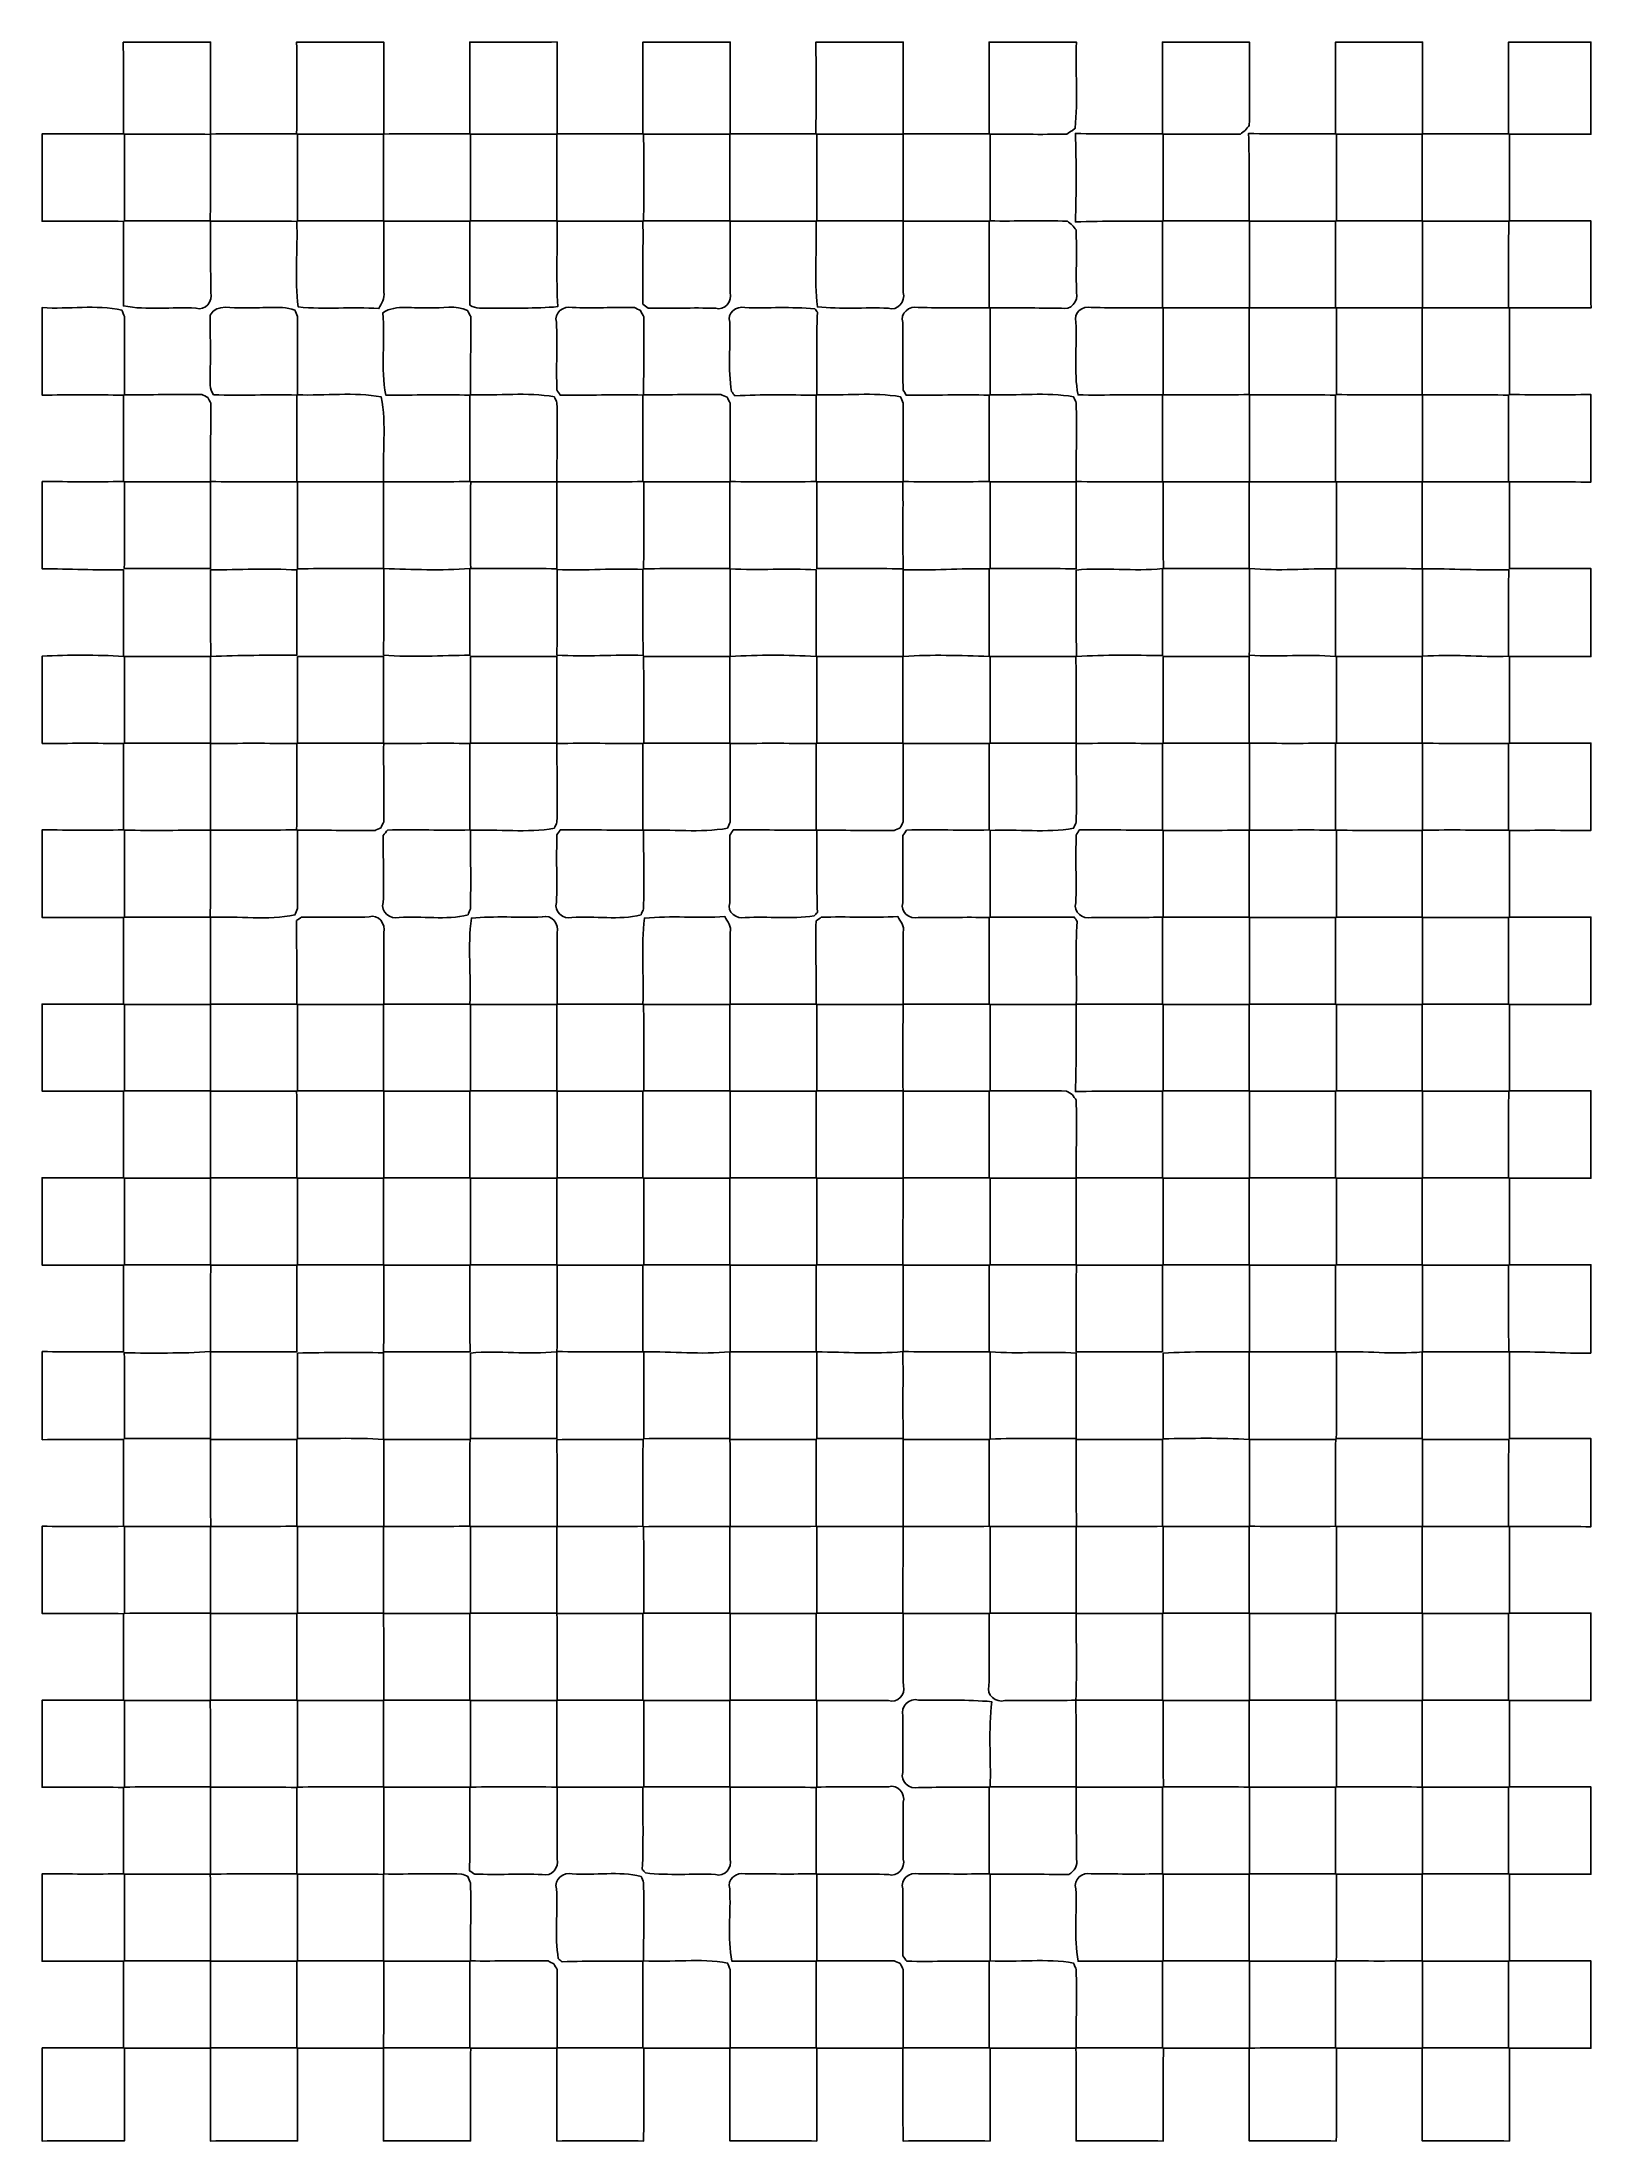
# Model space of a CAD drawing. Header units: centimetres. Extents: x -6.3 to 6.4, y -8.6 to 8.5.
import ezdxf

# ---------------------------------------------------------------- set-up
doc = ezdxf.new("R2010")
doc.units = ezdxf.units.CM
doc.header["$MEASUREMENT"] = 0
doc.layers.add('Camada 1', color=7, linetype='Continuous')

msp = doc.modelspace()

# ---------------------------------------------------------------- linework, layer by layer
at = {"layer": 'Camada 1'}
for points, knots in [([(-5.60175, 8.53158), (-5.36434, 8.53193), (-5.12692, 8.53158), (-4.8895, 8.53193), (-4.8895, 8.53193), (-4.88984, 8.28216), (-4.88984, 8.03204), (-4.88984, 7.78191), (-4.88984, 7.78191), (-4.65596, 7.78298), (-4.42207, 7.78191), (-4.18818, 7.78262), (-4.18818, 7.78262), (-4.18711, 8.03239), (-4.18711, 8.28216), (-4.18818, 8.53158), (-4.18818, 8.53158), (-3.95145, 8.53227), (-3.7151, 8.53158), (-3.47873, 8.53193), (-3.47873, 8.53193), (-3.47839, 8.28216), (-3.47873, 8.03204), (-3.47839, 7.78191), (-3.47839, 7.78191), (-3.2445, 7.78298), (-3.01025, 7.78228), (-2.776, 7.78228), (-2.776, 7.78228), (-2.77529, 8.03204), (-2.77495, 8.28181), (-2.77636, 8.53158), (-2.77636, 8.53158), (-2.53929, 8.53227), (-2.30187, 8.53122), (-2.0648, 8.53227), (-2.0648, 8.53227), (-2.06516, 8.28216), (-2.06516, 8.03239), (-2.06516, 7.78228), (-2.06516, 7.78228), (-1.83161, 7.78262), (-1.59807, 7.78191), (-1.36489, 7.78298), (-1.36489, 7.78298), (-1.36455, 8.03239), (-1.36418, 8.28216), (-1.36525, 8.53158), (-1.36525, 8.53158), (-1.12783, 8.53227), (-0.89076, 8.53158), (-0.65334, 8.53193), (-0.65334, 8.53193), (-0.65369, 8.28181), (-0.65369, 8.03204), (-0.65334, 7.78228), (-0.65334, 7.78228), (-0.42016, 7.78262), (-0.18696, 7.78228), (0.04621, 7.78228), (0.04621, 7.78228), (0.04692, 8.03204), (0.04726, 8.28181), (0.04621, 8.53158), (0.04621, 8.53158), (0.28327, 8.53227), (0.52034, 8.53158), (0.75776, 8.53193), (0.75776, 8.53193), (0.75776, 8.28216), (0.75706, 8.03204), (0.75812, 7.78228), (0.75812, 7.78228), (0.9913, 7.78262), (1.22449, 7.78228), (1.45803, 7.78262), (1.45803, 7.78262), (1.45803, 8.03204), (1.45873, 8.28181), (1.45767, 8.53158), (1.45767, 8.53158), (1.69474, 8.53227), (1.93216, 8.53158), (2.16958, 8.53193), (2.16958, 8.53193), (2.16252, 8.29803), (2.18193, 8.06203), (2.16005, 7.82954), (2.16005, 7.82954), (2.16005, 7.82954), (2.13747, 7.81049), (2.13747, 7.81049), (2.13747, 7.81049), (2.12583, 7.80308), (2.10255, 7.78862), (2.09091, 7.78121), (2.09091, 7.78121), (1.88277, 7.77662), (1.67464, 7.78191), (1.46649, 7.7798), (1.46649, 7.7798), (1.46685, 7.54415), (1.46685, 7.30885), (1.46649, 7.07319), (1.46649, 7.07319), (1.6764, 7.07107), (1.8863, 7.07602), (2.0962, 7.07178), (2.0962, 7.07178), (2.10609, 7.06366), (2.12619, 7.04778), (2.13606, 7.03967), (2.13606, 7.03967), (2.14417, 7.0298), (2.16005, 7.01004), (2.16817, 6.99981), (2.16817, 6.99981), (2.17204, 6.83012), (2.16712, 6.66009), (2.17028, 6.4904), (2.17028, 6.4904), (2.19039, 6.4209), (2.12231, 6.33801), (2.04823, 6.36235), (2.04823, 6.36235), (1.8542, 6.3641), (1.66051, 6.3634), (1.46649, 6.36376), (1.46649, 6.36376), (1.46649, 6.1281), (1.46719, 5.89244), (1.46614, 5.65679), (1.46614, 5.65679), (1.69228, 5.64515), (1.92546, 5.68042), (2.147, 5.63915), (2.147, 5.63915), (2.15229, 5.62645), (2.16358, 5.60139), (2.16887, 5.5887), (2.16887, 5.5887), (2.17099, 5.37491), (2.16853, 5.16149), (2.16853, 4.9477), (2.16853, 4.9477), (2.40312, 4.947), (2.63735, 4.9477), (2.87197, 4.947), (2.87197, 4.947), (2.87197, 5.183), (2.87231, 5.41867), (2.8716, 5.65431), (2.8716, 5.65431), (2.6423, 5.65502), (2.41265, 5.6536), (2.18298, 5.65431), (2.18298, 5.65431), (2.1477, 5.84904), (2.17628, 6.05013), (2.1657, 6.24733), (2.1657, 6.24733), (2.14136, 6.32107), (2.22284, 6.38632), (2.29129, 6.36693), (2.29129, 6.36693), (2.48462, 6.36517), (2.67828, 6.36517), (2.87197, 6.36588), (2.87197, 6.36588), (2.87197, 6.60082), (2.87197, 6.83577), (2.87231, 7.07073), (2.87231, 7.07073), (2.63525, 7.06895), (2.39854, 7.0746), (2.16181, 7.06578), (2.16181, 7.06578), (2.16958, 7.30603), (2.16958, 7.54627), (2.16181, 7.78651), (2.16181, 7.78651), (2.39854, 7.77945), (2.63525, 7.78333), (2.87197, 7.78262), (2.87197, 7.78262), (2.87197, 8.03204), (2.87267, 8.28181), (2.87126, 8.53158), (2.87126, 8.53158), (3.10761, 8.53227), (3.34432, 8.53158), (3.58069, 8.53193), (3.58069, 8.53193), (3.57893, 8.30509), (3.58352, 8.07825), (3.57964, 7.85142), (3.57964, 7.85142), (3.57152, 7.84153), (3.55528, 7.82179), (3.54717, 7.8119), (3.54717, 7.8119), (3.5373, 7.80415), (3.5172, 7.78862), (3.50697, 7.78087), (3.50697, 7.78087), (3.29742, 7.77733), (3.08785, 7.78191), (2.8783, 7.77945), (2.8783, 7.77945), (2.87867, 7.54415), (2.8783, 7.30885), (2.87867, 7.07319), (2.87867, 7.07319), (3.11185, 7.07284), (3.34503, 7.07284), (3.57823, 7.07319), (3.57823, 7.07319), (3.57716, 7.31097), (3.58245, 7.54873), (3.57328, 7.78651), (3.57328, 7.78651), (3.80965, 7.77945), (4.04636, 7.78333), (4.28342, 7.78228), (4.28342, 7.78228), (4.28271, 8.03204), (4.28378, 8.28181), (4.28271, 8.53122), (4.28271, 8.53122), (4.51908, 8.53227), (4.7558, 8.53193), (4.99251, 8.53158), (4.99251, 8.53158), (4.9918, 8.28181), (4.99251, 8.03204), (4.99251, 7.78228), (4.99251, 7.78228), (5.22639, 7.78262), (5.46028, 7.78228), (5.69419, 7.78228), (5.69419, 7.78228), (5.69419, 8.03204), (5.69524, 8.28181), (5.69348, 8.53158), (5.69348, 8.53158), (5.9175, 8.53227), (6.1415, 8.53158), (6.36551, 8.53193), (6.36551, 8.53193), (6.36517, 8.2811), (6.36481, 8.03027), (6.36588, 7.77945), (6.36588, 7.77945), (6.14398, 7.7805), (5.92242, 7.78016), (5.70089, 7.7798), (5.70089, 7.7798), (5.70123, 7.5445), (5.70089, 7.30885), (5.70123, 7.07319), (5.70123, 7.07319), (5.92278, 7.07248), (6.14432, 7.07284), (6.36551, 7.07354), (6.36551, 7.07354), (6.36517, 6.83682), (6.36447, 6.60011), (6.36622, 6.36376), (6.36622, 6.36376), (6.14432, 6.3634), (5.92278, 6.3634), (5.70123, 6.36376), (5.70123, 6.36376), (5.70123, 6.1281), (5.70123, 5.8928), (5.70089, 5.65714), (5.70089, 5.65714), (5.92242, 5.65643), (6.14398, 5.65643), (6.36551, 5.65714), (6.36551, 5.65714), (6.36481, 5.41972), (6.36517, 5.18195), (6.36551, 4.94417), (6.36551, 4.94417), (6.14398, 4.94629), (5.92242, 4.94524), (5.70123, 4.94524), (5.70123, 4.94524), (5.70052, 4.70958), (5.7023, 4.47392), (5.70018, 4.23827), (5.70018, 4.23827), (5.92172, 4.23898), (6.14327, 4.23757), (6.36481, 4.23898), (6.36481, 4.23898), (6.36551, 4.00015), (6.36517, 3.76096), (6.36481, 3.52178), (6.36481, 3.52178), (6.14362, 3.52354), (5.92242, 3.52212), (5.70123, 3.52248), (5.70123, 3.52248), (5.70123, 3.28719), (5.70089, 3.05152), (5.70123, 2.81622), (5.70123, 2.81622), (5.92278, 2.81622), (6.14398, 2.81586), (6.36551, 2.81657), (6.36551, 2.81657), (6.36517, 2.57915), (6.36481, 2.34173), (6.36588, 2.10431), (6.36588, 2.10431), (6.14398, 2.10502), (5.92242, 2.10538), (5.70089, 2.10431), (5.70089, 2.10431), (5.70159, 1.86867), (5.70089, 1.633), (5.70123, 1.39734), (5.70123, 1.39734), (5.92278, 1.39734), (6.14432, 1.3977), (6.36588, 1.3977), (6.36588, 1.3977), (6.36481, 1.16063), (6.36481, 0.92321), (6.36588, 0.68579), (6.36588, 0.68579), (6.14432, 0.68579), (5.92278, 0.68615), (5.70123, 0.68579), (5.70123, 0.68579), (5.70089, 0.45084), (5.70123, 0.2159), (5.70089, -0.01905), (5.70089, -0.01905), (5.92242, -0.01939), (6.14398, -0.01975), (6.36588, -0.01869), (6.36588, -0.01869), (6.36481, -0.2561), (6.36517, -0.49388), (6.36551, -0.7313), (6.36551, -0.7313), (6.14398, -0.72989), (5.92278, -0.7306), (5.70123, -0.73096), (5.70123, -0.73096), (5.70089, -0.9666), (5.70089, -1.20227), (5.70123, -1.43791), (5.70123, -1.43791), (5.92242, -1.43756), (6.14362, -1.43862), (6.36517, -1.43686), (6.36517, -1.43686), (6.36481, -1.67674), (6.36588, -1.91664), (6.36447, -2.15652), (6.36447, -2.15652), (6.14327, -2.16181), (5.92278, -2.14207), (5.70159, -2.1477), (5.70159, -2.1477), (5.70018, -2.383), (5.70194, -2.61796), (5.70052, -2.85326), (5.70052, -2.85326), (5.92172, -2.85221), (6.14291, -2.85362), (6.36447, -2.85255), (6.36447, -2.85255), (6.36622, -3.09245), (6.36447, -3.33233), (6.36551, -3.57258), (6.36551, -3.57258), (6.14398, -3.57082), (5.92242, -3.57222), (5.70123, -3.57152), (5.70123, -3.57152), (5.70123, -3.80717), (5.70089, -4.04247), (5.70123, -4.27813), (5.70123, -4.27813), (5.92242, -4.27848), (6.14398, -4.27918), (6.36517, -4.27743), (6.36517, -4.27743), (6.36551, -4.51484), (6.36447, -4.75262), (6.36588, -4.99039), (6.36588, -4.99039), (6.14398, -4.98897), (5.92242, -4.98934), (5.70089, -4.98968), (5.70089, -4.98968), (5.70123, -5.22464), (5.70089, -5.45958), (5.70123, -5.69453), (5.70123, -5.69453), (5.92278, -5.69419), (6.14432, -5.69419), (6.36588, -5.69453), (6.36588, -5.69453), (6.36481, -5.93195), (6.36481, -6.16902), (6.36588, -6.40644), (6.36588, -6.40644), (6.14432, -6.40574), (5.92278, -6.40608), (5.70123, -6.40644), (5.70123, -6.40644), (5.70052, -6.64174), (5.70194, -6.87704), (5.70052, -7.11234), (5.70052, -7.11234), (5.92208, -7.11341), (6.14398, -7.11341), (6.36551, -7.11234), (6.36551, -7.11234), (6.36517, -7.34976), (6.36517, -7.58754), (6.36551, -7.82496), (6.36551, -7.82496), (6.14398, -7.82389), (5.92278, -7.82425), (5.70159, -7.8246), (5.70159, -7.8246), (5.70052, -8.07685), (5.7023, -8.32872), (5.70052, -8.58097), (5.70052, -8.58097), (5.46381, -8.5792), (5.2271, -8.5799), (4.99039, -8.58061), (4.99039, -8.58061), (4.98863, -8.32838), (4.99039, -8.07649), (4.98934, -7.82425), (4.98934, -7.82425), (4.7565, -7.82425), (4.52332, -7.82425), (4.29012, -7.8246), (4.29012, -7.8246), (4.28978, -8.07685), (4.29119, -8.32872), (4.28941, -8.58097), (4.28941, -8.58097), (4.0527, -8.5792), (3.81599, -8.5799), (3.57928, -8.58061), (3.57928, -8.58061), (3.57716, -8.32838), (3.57893, -8.07649), (3.57823, -7.8246), (3.57823, -7.8246), (3.34503, -7.82425), (3.11185, -7.82425), (2.87901, -7.8246), (2.87901, -7.8246), (2.87796, -8.07685), (2.87901, -8.32872), (2.87796, -8.58097), (2.87796, -8.58097), (2.64125, -8.5792), (2.40454, -8.57956), (2.16782, -8.58061), (2.16782, -8.58061), (2.1657, -8.32872), (2.16782, -8.07685), (2.16641, -7.82496), (2.16641, -7.82496), (1.93321, -7.82389), (1.70003, -7.8246), (1.46685, -7.8246), (1.46685, -7.8246), (1.46649, -8.07649), (1.46719, -8.32872), (1.46649, -8.58097), (1.46649, -8.58097), (1.22977, -8.5792), (0.99306, -8.57956), (0.75635, -8.58097), (0.75635, -8.58097), (0.7553, -8.32872), (0.75635, -8.07685), (0.75564, -7.8246), (0.75564, -7.8246), (0.52139, -7.82389), (0.28751, -7.8246), (0.05326, -7.82425), (0.05326, -7.82425), (0.05221, -8.07649), (0.05362, -8.32872), (0.05291, -8.58097), (0.05291, -8.58097), (-0.18345, -8.5792), (-0.41945, -8.57956), (-0.65546, -8.58061), (-0.65546, -8.58061), (-0.65722, -8.32872), (-0.6558, -8.07685), (-0.65617, -7.82496), (-0.65617, -7.82496), (-0.89041, -7.82389), (-1.1243, -7.8246), (-1.35819, -7.82425), (-1.35819, -7.82425), (-1.3589, -8.07649), (-1.35784, -8.32872), (-1.3589, -8.58097), (-1.3589, -8.58097), (-1.5949, -8.57956), (-1.83056, -8.5792), (-2.06657, -8.58097), (-2.06657, -8.58097), (-2.06869, -8.32872), (-2.06691, -8.07685), (-2.06762, -7.82496), (-2.06762, -7.82496), (-2.30152, -7.82389), (-2.53541, -7.8246), (-2.7693, -7.82425), (-2.7693, -7.82425), (-2.77035, -8.07649), (-2.7693, -8.32838), (-2.77001, -8.58061), (-2.77001, -8.58061), (-3.00672, -8.5799), (-3.24343, -8.5792), (-3.48014, -8.58061), (-3.48014, -8.58061), (-3.48156, -8.32872), (-3.48051, -8.07685), (-3.48051, -7.82496), (-3.48051, -7.82496), (-3.71403, -7.82389), (-3.94723, -7.8246), (-4.18041, -7.82425), (-4.18041, -7.82425), (-4.18182, -8.07649), (-4.18041, -8.32838), (-4.18112, -8.58061), (-4.18112, -8.58061), (-4.41783, -8.5799), (-4.65454, -8.57885), (-4.89126, -8.58097), (-4.89126, -8.58097), (-4.89232, -8.32908), (-4.89162, -8.07685), (-4.89196, -7.82496), (-4.89196, -7.82496), (-5.1255, -7.82389), (-5.35869, -7.8246), (-5.59223, -7.8246), (-5.59223, -7.8246), (-5.59328, -8.07649), (-5.59223, -8.32872), (-5.59257, -8.58061), (-5.59257, -8.58061), (-5.81625, -8.57956), (-6.0399, -8.5792), (-6.26356, -8.58097), (-6.26356, -8.58097), (-6.26392, -8.32767), (-6.26426, -8.07473), (-6.26321, -7.82143), (-6.26321, -7.82143), (-6.04237, -7.82284), (-5.82153, -7.8225), (-5.60069, -7.82143), (-5.60069, -7.82143), (-5.60175, -7.58613), (-5.60069, -7.35083), (-5.60139, -7.11553), (-5.60139, -7.11553), (-5.82259, -7.11446), (-6.04343, -7.11482), (-6.26463, -7.11517), (-6.26463, -7.11517), (-6.26321, -6.87775), (-6.26392, -6.64033), (-6.26392, -6.40291), (-6.26392, -6.40291), (-6.04307, -6.40432), (-5.82224, -6.40432), (-5.60139, -6.40362), (-5.60139, -6.40362), (-5.60105, -6.16832), (-5.60105, -5.93302), (-5.60139, -5.6977), (-5.60139, -5.6977), (-5.82224, -5.6963), (-6.04307, -5.69665), (-6.26392, -5.69736), (-6.26392, -5.69736), (-6.26392, -5.46064), (-6.26321, -5.22427), (-6.26426, -4.98756), (-6.26426, -4.98756), (-6.04343, -4.98756), (-5.82224, -4.98792), (-5.60139, -4.98722), (-5.60139, -4.98722), (-5.60105, -4.75192), (-5.60139, -4.51696), (-5.60105, -4.28166), (-5.60105, -4.28166), (-5.82188, -4.27989), (-6.04237, -4.28025), (-6.26321, -4.2813), (-6.26321, -4.2813), (-6.26463, -4.04388), (-6.26321, -3.80683), (-6.26426, -3.56941), (-6.26426, -3.56941), (-6.04307, -3.56975), (-5.82224, -3.57011), (-5.60105, -3.56941), (-5.60105, -3.56941), (-5.60034, -3.33375), (-5.60246, -3.09845), (-5.6, -2.86278), (-5.6, -2.86278), (-5.82083, -2.86244), (-6.04166, -2.86173), (-6.26251, -2.86315), (-6.26251, -2.86315), (-6.26497, -2.62395), (-6.26463, -2.38441), (-6.26251, -2.14524), (-6.26251, -2.14524), (-6.04131, -2.14629), (-5.82048, -2.14595), (-5.59929, -2.14558), (-5.59929, -2.14558), (-5.60351, -1.91028), (-5.6, -1.67498), (-5.60139, -1.44003), (-5.60139, -1.44003), (-5.82224, -1.43932), (-6.04307, -1.43898), (-6.26426, -1.44003), (-6.26426, -1.44003), (-6.26356, -1.20261), (-6.26392, -0.96555), (-6.26392, -0.72813), (-6.26392, -0.72813), (-6.04273, -0.72884), (-5.82153, -0.72989), (-5.60069, -0.72743), (-5.60069, -0.72743), (-5.60175, -0.49213), (-5.60105, -0.25681), (-5.60105, -0.02151), (-5.60105, -0.02151), (-5.82224, -0.02046), (-6.04343, -0.02151), (-6.26426, -0.02117), (-6.26426, -0.02117), (-6.26321, 0.21554), (-6.26392, 0.45191), (-6.26426, 0.68862), (-6.26426, 0.68862), (-6.04307, 0.68791), (-5.82224, 0.68791), (-5.60139, 0.68862), (-5.60139, 0.68862), (-5.60139, 0.92428), (-5.60069, 1.15992), (-5.60139, 1.39522), (-5.60139, 1.39522), (-5.82259, 1.39559), (-6.04343, 1.39593), (-6.26426, 1.39488), (-6.26426, 1.39488), (-6.26321, 1.63264), (-6.26356, 1.87006), (-6.26426, 2.10784), (-6.26426, 2.10784), (-6.04343, 2.1075), (-5.82259, 2.10714), (-5.60139, 2.10784), (-5.60139, 2.10784), (-5.60069, 2.34314), (-5.60139, 2.5781), (-5.60105, 2.8134), (-5.60105, 2.8134), (-5.82188, 2.81481), (-6.04273, 2.81445), (-6.26321, 2.8134), (-6.26321, 2.8134), (-6.26426, 3.05047), (-6.26356, 3.28753), (-6.26392, 3.5246), (-6.26392, 3.5246), (-6.04307, 3.53589), (-5.82153, 3.53589), (-5.60069, 3.52319), (-5.60069, 3.52319), (-5.60139, 3.75849), (-5.6021, 3.99345), (-5.60034, 4.22875), (-5.60034, 4.22875), (-5.82153, 4.22485), (-6.04273, 4.23686), (-6.26426, 4.23757), (-6.26426, 4.23757), (-6.26321, 4.47428), (-6.26426, 4.71134), (-6.26321, 4.94841), (-6.26321, 4.94841), (-6.04273, 4.947), (-5.82188, 4.94665), (-5.60105, 4.94805), (-5.60105, 4.94805), (-5.60139, 5.183), (-5.60105, 5.4183), (-5.60105, 5.6536), (-5.60105, 5.6536), (-5.82224, 5.65502), (-6.04343, 5.65431), (-6.26463, 5.65396), (-6.26463, 5.65396), (-6.26321, 5.89138), (-6.26392, 6.12916), (-6.26392, 6.36658), (-6.26392, 6.36658), (-6.04838, 6.35141), (-5.82295, 6.39304), (-5.61374, 6.34541), (-5.61374, 6.34541), (-5.60846, 6.33236), (-5.59822, 6.30624), (-5.59293, 6.2932), (-5.59293, 6.2932), (-5.59082, 6.08117), (-5.59364, 5.8688), (-5.59293, 5.65679), (-5.59293, 5.65679), (-5.38198, 5.65572), (-5.17136, 5.6582), (-4.9604, 5.6575), (-4.9604, 5.6575), (-4.94841, 5.65185), (-4.92478, 5.64056), (-4.91277, 5.63491), (-4.91277, 5.63491), (-4.90677, 5.62292), (-4.89513, 5.59893), (-4.88914, 5.58694), (-4.88914, 5.58694), (-4.88879, 5.37386), (-4.8902, 5.16078), (-4.89055, 4.9477), (-4.89055, 4.9477), (-4.65632, 4.947), (-4.42207, 4.94736), (-4.18782, 4.94736), (-4.18782, 4.94736), (-4.18747, 5.183), (-4.18747, 5.4183), (-4.18747, 5.65396), (-4.18747, 5.65396), (-4.41359, 5.65643), (-4.63937, 5.65114), (-4.86516, 5.65502), (-4.86516, 5.65502), (-4.90431, 5.70194), (-4.8902, 5.76579), (-4.89338, 5.82153), (-4.89338, 5.82153), (-4.8895, 5.98311), (-4.89374, 6.14469), (-4.89232, 6.3059), (-4.89232, 6.3059), (-4.83941, 6.40537), (-4.7117, 6.35494), (-4.62209, 6.36588), (-4.62209, 6.36588), (-4.4831, 6.35423), (-4.33528, 6.39056), (-4.20193, 6.34612), (-4.20193, 6.34612), (-4.197, 6.33341), (-4.18677, 6.30802), (-4.18182, 6.29532), (-4.18182, 6.29532), (-4.17865, 6.08259), (-4.18217, 5.86951), (-4.18146, 5.65643), (-4.18146, 5.65643), (-3.95427, 5.64515), (-3.72004, 5.68042), (-3.49815, 5.63879), (-3.49815, 5.63879), (-3.45298, 5.41513), (-3.49074, 5.17701), (-3.47909, 4.94736), (-3.47909, 4.94736), (-3.24484, 4.947), (-3.01025, 4.94736), (-2.776, 4.9477), (-2.776, 4.9477), (-2.77529, 5.183), (-2.77566, 5.41867), (-2.776, 5.65396), (-2.776, 5.65396), (-3.00426, 5.65502), (-3.23285, 5.65396), (-3.46145, 5.6536), (-3.46145, 5.6536), (-3.5066, 5.87269), (-3.46428, 6.10164), (-3.48509, 6.32459), (-3.48509, 6.32459), (-3.3729, 6.39867), (-3.23179, 6.35423), (-3.10585, 6.36551), (-3.10585, 6.36551), (-3.00319, 6.35494), (-2.88924, 6.39375), (-2.79505, 6.34223), (-2.79505, 6.34223), (-2.7887, 6.32989), (-2.77566, 6.30555), (-2.76895, 6.2932), (-2.76895, 6.2932), (-2.76859, 6.08117), (-2.77001, 5.8688), (-2.77035, 5.65643), (-2.77035, 5.65643), (-2.54316, 5.64549), (-2.30928, 5.68042), (-2.08667, 5.63915), (-2.08667, 5.63915), (-2.08138, 5.6268), (-2.07081, 5.60175), (-2.0655, 5.5894), (-2.0655, 5.5894), (-2.06304, 5.37527), (-2.06621, 5.16149), (-2.0655, 4.94736), (-2.0655, 4.94736), (-1.83198, 4.94736), (-1.59843, 4.947), (-1.36489, 4.9477), (-1.36489, 4.9477), (-1.36418, 5.183), (-1.36455, 5.4183), (-1.36455, 5.65396), (-1.36455, 5.65396), (-1.58962, 5.65608), (-1.81468, 5.65291), (-2.03975, 5.65291), (-2.03975, 5.65291), (-2.04645, 5.66349), (-2.05987, 5.68466), (-2.06691, 5.69524), (-2.06691, 5.69524), (-2.07044, 5.87903), (-2.0655, 6.06283), (-2.06869, 6.24662), (-2.06869, 6.24662), (-2.09585, 6.32178), (-2.00978, 6.38562), (-1.94203, 6.36658), (-1.94203, 6.36658), (-1.77236, 6.3641), (-1.60267, 6.36763), (-1.43333, 6.36658), (-1.43333, 6.36658), (-1.42098, 6.36023), (-1.39629, 6.34787), (-1.38394, 6.34188), (-1.38394, 6.34188), (-1.37724, 6.32919), (-1.36418, 6.30414), (-1.35748, 6.29143), (-1.35748, 6.29143), (-1.35748, 6.07976), (-1.3589, 5.86846), (-1.3589, 5.65679), (-1.3589, 5.65679), (-1.14899, 5.65572), (-0.93873, 5.6582), (-0.72848, 5.6575), (-0.72848, 5.6575), (-0.71613, 5.65221), (-0.69144, 5.64127), (-0.67909, 5.63597), (-0.67909, 5.63597), (-0.67274, 5.62397), (-0.65933, 5.6), (-0.65263, 5.58835), (-0.65263, 5.58835), (-0.65298, 5.37491), (-0.65369, 5.16113), (-0.65439, 4.9477), (-0.65439, 4.9477), (-0.42087, 4.947), (-0.18696, 4.947), (0.04692, 4.9477), (0.04692, 4.9477), (0.04655, 5.183), (0.04692, 5.41867), (0.04655, 5.65396), (0.04655, 5.65396), (-0.17356, 5.65255), (-0.39404, 5.66032), (-0.61419, 5.64727), (-0.61419, 5.64727), (-0.62089, 5.65572), (-0.63465, 5.67265), (-0.64135, 5.68147), (-0.64135, 5.68147), (-0.6738, 5.86775), (-0.64805, 6.05861), (-0.65722, 6.24662), (-0.65722, 6.24662), (-0.68509, 6.32107), (-0.60006, 6.38457), (-0.53304, 6.36658), (-0.53304, 6.36658), (-0.34325, 6.36164), (-0.15309, 6.3747), (0.03632, 6.35706), (0.03632, 6.35706), (0.04197, 6.35034), (0.05326, 6.33623), (0.05856, 6.32953), (0.05856, 6.32953), (0.04762, 6.10551), (0.05537, 5.88115), (0.05291, 5.65679), (0.05291, 5.65679), (0.27975, 5.64479), (0.51364, 5.68077), (0.73589, 5.63915), (0.73589, 5.63915), (0.74117, 5.62645), (0.75177, 5.60105), (0.75706, 5.58835), (0.75706, 5.58835), (0.75952, 5.37457), (0.75671, 5.16113), (0.75706, 4.9477), (0.75706, 4.9477), (0.99094, 4.947), (1.22449, 4.94736), (1.45837, 4.9477), (1.45837, 4.9477), (1.45803, 5.183), (1.45803, 5.4183), (1.45803, 5.6536), (1.45803, 5.6536), (1.23296, 5.65608), (1.00787, 5.65326), (0.78281, 5.65255), (0.78281, 5.65255), (0.77611, 5.66313), (0.76341, 5.6843), (0.75671, 5.69489), (0.75671, 5.69489), (0.75282, 5.87798), (0.75812, 6.06107), (0.75459, 6.24416), (0.75459, 6.24416), (0.72636, 6.31895), (0.81033, 6.38632), (0.87948, 6.36658), (0.87948, 6.36658), (1.07244, 6.36551), (1.26541, 6.36517), (1.45837, 6.36588), (1.45837, 6.36588), (1.45803, 6.60082), (1.45767, 6.83577), (1.45873, 7.07036), (1.45873, 7.07036), (1.22485, 7.07107), (0.9913, 7.07036), (0.75776, 7.07073), (0.75776, 7.07073), (0.75706, 6.87704), (0.75742, 6.68338), (0.75847, 6.4897), (0.75847, 6.4897), (0.77786, 6.42055), (0.71084, 6.33411), (0.63534, 6.36235), (0.63534, 6.36235), (0.44272, 6.36869), (0.24977, 6.35282), (0.0582, 6.37258), (0.0582, 6.37258), (0.02962, 6.60011), (0.05574, 6.8386), (0.04655, 7.07036), (0.04655, 7.07036), (-0.18696, 7.07107), (-0.42016, 7.07036), (-0.65369, 7.07073), (-0.65369, 7.07073), (-0.65405, 6.87704), (-0.65405, 6.68301), (-0.65263, 6.48935), (-0.65263, 6.48935), (-0.63394, 6.42196), (-0.69849, 6.33552), (-0.77294, 6.36235), (-0.77294, 6.36235), (-0.95603, 6.36517), (-1.13946, 6.36164), (-1.32257, 6.36305), (-1.32257, 6.36305), (-1.33349, 6.3708), (-1.35502, 6.38668), (-1.3656, 6.3948), (-1.3656, 6.3948), (-1.36735, 6.61952), (-1.36243, 6.84494), (-1.36455, 7.07036), (-1.36455, 7.07036), (-1.59807, 7.07107), (-1.83161, 7.07002), (-2.0648, 7.07107), (-2.0648, 7.07107), (-2.06233, 6.83894), (-2.07151, 6.60646), (-2.05951, 6.37433), (-2.05951, 6.37433), (-2.24367, 6.35706), (-2.42851, 6.36588), (-2.61301, 6.36235), (-2.61301, 6.36235), (-2.6677, 6.36481), (-2.72837, 6.35387), (-2.77566, 6.38774), (-2.77566, 6.38774), (-2.77741, 6.61528), (-2.77424, 6.84283), (-2.77566, 7.07036), (-2.77566, 7.07036), (-3.00989, 7.07143), (-3.24414, 7.07002), (-3.47839, 7.07073), (-3.47839, 7.07073), (-3.47944, 6.87811), (-3.47768, 6.68513), (-3.47839, 6.49216), (-3.47839, 6.49216), (-3.46638, 6.44172), (-3.49849, 6.40115), (-3.5179, 6.35881), (-3.5179, 6.35881), (-3.73661, 6.37399), (-3.95676, 6.35034), (-4.17476, 6.37222), (-4.17476, 6.37222), (-4.20652, 6.5987), (-4.17759, 6.8386), (-4.18747, 7.07002), (-4.18747, 7.07002), (-4.4217, 7.07143), (-4.65561, 7.07002), (-4.8895, 7.07107), (-4.8895, 7.07107), (-4.88984, 6.8774), (-4.8902, 6.68338), (-4.88843, 6.4897), (-4.88843, 6.4897), (-4.87045, 6.42126), (-4.93253, 6.33448), (-5.00909, 6.36235), (-5.00909, 6.36235), (-5.20593, 6.37363), (-5.40737, 6.34259), (-5.60069, 6.38104), (-5.60069, 6.38104), (-5.60246, 6.6107), (-5.60034, 6.84035), (-5.60105, 7.07002), (-5.60105, 7.07002), (-5.82224, 7.07143), (-6.04307, 7.07036), (-6.26426, 7.07036), (-6.26426, 7.07036), (-6.26356, 7.30778), (-6.26392, 7.54556), (-6.26392, 7.78298), (-6.26392, 7.78298), (-6.04307, 7.78228), (-5.82224, 7.78191), (-5.60139, 7.78298), (-5.60139, 7.78298), (-5.60105, 8.03239), (-5.60069, 8.28216), (-5.60175, 8.53158)], [0, 0, 0, 0, 0.00361011, 0.00361011, 0.00361011, 0.00361011, 0.00722022, 0.00722022, 0.00722022, 0.00722022, 0.01083032, 0.01083032, 0.01083032, 0.01083032, 0.01444043, 0.01444043, 0.01444043, 0.01444043, 0.01805054, 0.01805054, 0.01805054, 0.01805054, 0.02166065, 0.02166065, 0.02166065, 0.02166065, 0.02527076, 0.02527076, 0.02527076, 0.02527076, 0.02888087, 0.02888087, 0.02888087, 0.02888087, 0.03249097, 0.03249097, 0.03249097, 0.03249097, 0.03610108, 0.03610108, 0.03610108, 0.03610108, 0.03971119, 0.03971119, 0.03971119, 0.03971119, 0.0433213, 0.0433213, 0.0433213, 0.0433213, 0.04693141, 0.04693141, 0.04693141, 0.04693141, 0.05054152, 0.05054152, 0.05054152, 0.05054152, 0.05415162, 0.05415162, 0.05415162, 0.05415162, 0.05776173, 0.05776173, 0.05776173, 0.05776173, 0.06137184, 0.06137184, 0.06137184, 0.06137184, 0.06498195, 0.06498195, 0.06498195, 0.06498195, 0.06859206, 0.06859206, 0.06859206, 0.06859206, 0.07220217, 0.07220217, 0.07220217, 0.07220217, 0.07581227, 0.07581227, 0.07581227, 0.07581227, 0.07942238, 0.07942238, 0.07942238, 0.07942238, 0.08303249, 0.08303249, 0.08303249, 0.08303249, 0.0866426, 0.0866426, 0.0866426, 0.0866426, 0.09025271, 0.09025271, 0.09025271, 0.09025271, 0.09386282, 0.09386282, 0.09386282, 0.09386282, 0.09747292, 0.09747292, 0.09747292, 0.09747292, 0.10108303, 0.10108303, 0.10108303, 0.10108303, 0.10469314, 0.10469314, 0.10469314, 0.10469314, 0.10830325, 0.10830325, 0.10830325, 0.10830325, 0.11191336, 0.11191336, 0.11191336, 0.11191336, 0.11552347, 0.11552347, 0.11552347, 0.11552347, 0.11913357, 0.11913357, 0.11913357, 0.11913357, 0.12274368, 0.12274368, 0.12274368, 0.12274368, 0.12635379, 0.12635379, 0.12635379, 0.12635379, 0.1299639, 0.1299639, 0.1299639, 0.1299639, 0.13357401, 0.13357401, 0.13357401, 0.13357401, 0.13718412, 0.13718412, 0.13718412, 0.13718412, 0.14079422, 0.14079422, 0.14079422, 0.14079422, 0.14440433, 0.14440433, 0.14440433, 0.14440433, 0.14801444, 0.14801444, 0.14801444, 0.14801444, 0.15162455, 0.15162455, 0.15162455, 0.15162455, 0.15523466, 0.15523466, 0.15523466, 0.15523466, 0.15884477, 0.15884477, 0.15884477, 0.15884477, 0.16245487, 0.16245487, 0.16245487, 0.16245487, 0.16606498, 0.16606498, 0.16606498, 0.16606498, 0.16967509, 0.16967509, 0.16967509, 0.16967509, 0.1732852, 0.1732852, 0.1732852, 0.1732852, 0.17689531, 0.17689531, 0.17689531, 0.17689531, 0.18050542, 0.18050542, 0.18050542, 0.18050542, 0.18411552, 0.18411552, 0.18411552, 0.18411552, 0.18772563, 0.18772563, 0.18772563, 0.18772563, 0.19133574, 0.19133574, 0.19133574, 0.19133574, 0.19494585, 0.19494585, 0.19494585, 0.19494585, 0.19855596, 0.19855596, 0.19855596, 0.19855596, 0.20216606, 0.20216606, 0.20216606, 0.20216606, 0.20577617, 0.20577617, 0.20577617, 0.20577617, 0.20938628, 0.20938628, 0.20938628, 0.20938628, 0.21299639, 0.21299639, 0.21299639, 0.21299639, 0.2166065, 0.2166065, 0.2166065, 0.2166065, 0.22021661, 0.22021661, 0.22021661, 0.22021661, 0.22382671, 0.22382671, 0.22382671, 0.22382671, 0.22743682, 0.22743682, 0.22743682, 0.22743682, 0.23104693, 0.23104693, 0.23104693, 0.23104693, 0.23465704, 0.23465704, 0.23465704, 0.23465704, 0.23826715, 0.23826715, 0.23826715, 0.23826715, 0.24187726, 0.24187726, 0.24187726, 0.24187726, 0.24548736, 0.24548736, 0.24548736, 0.24548736, 0.24909747, 0.24909747, 0.24909747, 0.24909747, 0.25270758, 0.25270758, 0.25270758, 0.25270758, 0.25631769, 0.25631769, 0.25631769, 0.25631769, 0.2599278, 0.2599278, 0.2599278, 0.2599278, 0.26353791, 0.26353791, 0.26353791, 0.26353791, 0.26714801, 0.26714801, 0.26714801, 0.26714801, 0.27075812, 0.27075812, 0.27075812, 0.27075812, 0.27436823, 0.27436823, 0.27436823, 0.27436823, 0.27797834, 0.27797834, 0.27797834, 0.27797834, 0.28158845, 0.28158845, 0.28158845, 0.28158845, 0.28519856, 0.28519856, 0.28519856, 0.28519856, 0.28880866, 0.28880866, 0.28880866, 0.28880866, 0.29241877, 0.29241877, 0.29241877, 0.29241877, 0.29602888, 0.29602888, 0.29602888, 0.29602888, 0.29963899, 0.29963899, 0.29963899, 0.29963899, 0.3032491, 0.3032491, 0.3032491, 0.3032491, 0.30685921, 0.30685921, 0.30685921, 0.30685921, 0.31046931, 0.31046931, 0.31046931, 0.31046931, 0.31407942, 0.31407942, 0.31407942, 0.31407942, 0.31768953, 0.31768953, 0.31768953, 0.31768953, 0.32129964, 0.32129964, 0.32129964, 0.32129964, 0.32490975, 0.32490975, 0.32490975, 0.32490975, 0.32851986, 0.32851986, 0.32851986, 0.32851986, 0.33212996, 0.33212996, 0.33212996, 0.33212996, 0.33574007, 0.33574007, 0.33574007, 0.33574007, 0.33935018, 0.33935018, 0.33935018, 0.33935018, 0.34296029, 0.34296029, 0.34296029, 0.34296029, 0.3465704, 0.3465704, 0.3465704, 0.3465704, 0.35018051, 0.35018051, 0.35018051, 0.35018051, 0.35379061, 0.35379061, 0.35379061, 0.35379061, 0.35740072, 0.35740072, 0.35740072, 0.35740072, 0.36101083, 0.36101083, 0.36101083, 0.36101083, 0.36462094, 0.36462094, 0.36462094, 0.36462094, 0.36823105, 0.36823105, 0.36823105, 0.36823105, 0.37184116, 0.37184116, 0.37184116, 0.37184116, 0.37545126, 0.37545126, 0.37545126, 0.37545126, 0.37906137, 0.37906137, 0.37906137, 0.37906137, 0.38267148, 0.38267148, 0.38267148, 0.38267148, 0.38628159, 0.38628159, 0.38628159, 0.38628159, 0.3898917, 0.3898917, 0.3898917, 0.3898917, 0.39350181, 0.39350181, 0.39350181, 0.39350181, 0.39711191, 0.39711191, 0.39711191, 0.39711191, 0.40072202, 0.40072202, 0.40072202, 0.40072202, 0.40433213, 0.40433213, 0.40433213, 0.40433213, 0.40794224, 0.40794224, 0.40794224, 0.40794224, 0.41155235, 0.41155235, 0.41155235, 0.41155235, 0.41516245, 0.41516245, 0.41516245, 0.41516245, 0.41877256, 0.41877256, 0.41877256, 0.41877256, 0.42238267, 0.42238267, 0.42238267, 0.42238267, 0.42599278, 0.42599278, 0.42599278, 0.42599278, 0.42960289, 0.42960289, 0.42960289, 0.42960289, 0.433213, 0.433213, 0.433213, 0.433213, 0.4368231, 0.4368231, 0.4368231, 0.4368231, 0.44043321, 0.44043321, 0.44043321, 0.44043321, 0.44404332, 0.44404332, 0.44404332, 0.44404332, 0.44765343, 0.44765343, 0.44765343, 0.44765343, 0.45126354, 0.45126354, 0.45126354, 0.45126354, 0.45487365, 0.45487365, 0.45487365, 0.45487365, 0.45848375, 0.45848375, 0.45848375, 0.45848375, 0.46209386, 0.46209386, 0.46209386, 0.46209386, 0.46570397, 0.46570397, 0.46570397, 0.46570397, 0.46931408, 0.46931408, 0.46931408, 0.46931408, 0.47292419, 0.47292419, 0.47292419, 0.47292419, 0.4765343, 0.4765343, 0.4765343, 0.4765343, 0.4801444, 0.4801444, 0.4801444, 0.4801444, 0.48375451, 0.48375451, 0.48375451, 0.48375451, 0.48736462, 0.48736462, 0.48736462, 0.48736462, 0.49097473, 0.49097473, 0.49097473, 0.49097473, 0.49458484, 0.49458484, 0.49458484, 0.49458484, 0.49819495, 0.49819495, 0.49819495, 0.49819495, 0.50180505, 0.50180505, 0.50180505, 0.50180505, 0.50541516, 0.50541516, 0.50541516, 0.50541516, 0.50902527, 0.50902527, 0.50902527, 0.50902527, 0.51263538, 0.51263538, 0.51263538, 0.51263538, 0.51624549, 0.51624549, 0.51624549, 0.51624549, 0.5198556, 0.5198556, 0.5198556, 0.5198556, 0.5234657, 0.5234657, 0.5234657, 0.5234657, 0.52707581, 0.52707581, 0.52707581, 0.52707581, 0.53068592, 0.53068592, 0.53068592, 0.53068592, 0.53429603, 0.53429603, 0.53429603, 0.53429603, 0.53790614, 0.53790614, 0.53790614, 0.53790614, 0.54151625, 0.54151625, 0.54151625, 0.54151625, 0.54512635, 0.54512635, 0.54512635, 0.54512635, 0.54873646, 0.54873646, 0.54873646, 0.54873646, 0.55234657, 0.55234657, 0.55234657, 0.55234657, 0.55595668, 0.55595668, 0.55595668, 0.55595668, 0.55956679, 0.55956679, 0.55956679, 0.55956679, 0.5631769, 0.5631769, 0.5631769, 0.5631769, 0.566787, 0.566787, 0.566787, 0.566787, 0.57039711, 0.57039711, 0.57039711, 0.57039711, 0.57400722, 0.57400722, 0.57400722, 0.57400722, 0.57761733, 0.57761733, 0.57761733, 0.57761733, 0.58122744, 0.58122744, 0.58122744, 0.58122744, 0.58483755, 0.58483755, 0.58483755, 0.58483755, 0.58844765, 0.58844765, 0.58844765, 0.58844765, 0.59205776, 0.59205776, 0.59205776, 0.59205776, 0.59566787, 0.59566787, 0.59566787, 0.59566787, 0.59927798, 0.59927798, 0.59927798, 0.59927798, 0.60288809, 0.60288809, 0.60288809, 0.60288809, 0.60649819, 0.60649819, 0.60649819, 0.60649819, 0.6101083, 0.6101083, 0.6101083, 0.6101083, 0.61371841, 0.61371841, 0.61371841, 0.61371841, 0.61732852, 0.61732852, 0.61732852, 0.61732852, 0.62093863, 0.62093863, 0.62093863, 0.62093863, 0.62454874, 0.62454874, 0.62454874, 0.62454874, 0.62815884, 0.62815884, 0.62815884, 0.62815884, 0.63176895, 0.63176895, 0.63176895, 0.63176895, 0.63537906, 0.63537906, 0.63537906, 0.63537906, 0.63898917, 0.63898917, 0.63898917, 0.63898917, 0.64259928, 0.64259928, 0.64259928, 0.64259928, 0.64620939, 0.64620939, 0.64620939, 0.64620939, 0.64981949, 0.64981949, 0.64981949, 0.64981949, 0.6534296, 0.6534296, 0.6534296, 0.6534296, 0.65703971, 0.65703971, 0.65703971, 0.65703971, 0.66064982, 0.66064982, 0.66064982, 0.66064982, 0.66425993, 0.66425993, 0.66425993, 0.66425993, 0.66787004, 0.66787004, 0.66787004, 0.66787004, 0.67148014, 0.67148014, 0.67148014, 0.67148014, 0.67509025, 0.67509025, 0.67509025, 0.67509025, 0.67870036, 0.67870036, 0.67870036, 0.67870036, 0.68231047, 0.68231047, 0.68231047, 0.68231047, 0.68592058, 0.68592058, 0.68592058, 0.68592058, 0.68953069, 0.68953069, 0.68953069, 0.68953069, 0.69314079, 0.69314079, 0.69314079, 0.69314079, 0.6967509, 0.6967509, 0.6967509, 0.6967509, 0.70036101, 0.70036101, 0.70036101, 0.70036101, 0.70397112, 0.70397112, 0.70397112, 0.70397112, 0.70758123, 0.70758123, 0.70758123, 0.70758123, 0.71119134, 0.71119134, 0.71119134, 0.71119134, 0.71480144, 0.71480144, 0.71480144, 0.71480144, 0.71841155, 0.71841155, 0.71841155, 0.71841155, 0.72202166, 0.72202166, 0.72202166, 0.72202166, 0.72563177, 0.72563177, 0.72563177, 0.72563177, 0.72924188, 0.72924188, 0.72924188, 0.72924188, 0.73285199, 0.73285199, 0.73285199, 0.73285199, 0.73646209, 0.73646209, 0.73646209, 0.73646209, 0.7400722, 0.7400722, 0.7400722, 0.7400722, 0.74368231, 0.74368231, 0.74368231, 0.74368231, 0.74729242, 0.74729242, 0.74729242, 0.74729242, 0.75090253, 0.75090253, 0.75090253, 0.75090253, 0.75451264, 0.75451264, 0.75451264, 0.75451264, 0.75812274, 0.75812274, 0.75812274, 0.75812274, 0.76173285, 0.76173285, 0.76173285, 0.76173285, 0.76534296, 0.76534296, 0.76534296, 0.76534296, 0.76895307, 0.76895307, 0.76895307, 0.76895307, 0.77256318, 0.77256318, 0.77256318, 0.77256318, 0.77617329, 0.77617329, 0.77617329, 0.77617329, 0.77978339, 0.77978339, 0.77978339, 0.77978339, 0.7833935, 0.7833935, 0.7833935, 0.7833935, 0.78700361, 0.78700361, 0.78700361, 0.78700361, 0.79061372, 0.79061372, 0.79061372, 0.79061372, 0.79422383, 0.79422383, 0.79422383, 0.79422383, 0.79783394, 0.79783394, 0.79783394, 0.79783394, 0.80144404, 0.80144404, 0.80144404, 0.80144404, 0.80505415, 0.80505415, 0.80505415, 0.80505415, 0.80866426, 0.80866426, 0.80866426, 0.80866426, 0.81227437, 0.81227437, 0.81227437, 0.81227437, 0.81588448, 0.81588448, 0.81588448, 0.81588448, 0.81949458, 0.81949458, 0.81949458, 0.81949458, 0.82310469, 0.82310469, 0.82310469, 0.82310469, 0.8267148, 0.8267148, 0.8267148, 0.8267148, 0.83032491, 0.83032491, 0.83032491, 0.83032491, 0.83393502, 0.83393502, 0.83393502, 0.83393502, 0.83754513, 0.83754513, 0.83754513, 0.83754513, 0.84115523, 0.84115523, 0.84115523, 0.84115523, 0.84476534, 0.84476534, 0.84476534, 0.84476534, 0.84837545, 0.84837545, 0.84837545, 0.84837545, 0.85198556, 0.85198556, 0.85198556, 0.85198556, 0.85559567, 0.85559567, 0.85559567, 0.85559567, 0.85920578, 0.85920578, 0.85920578, 0.85920578, 0.86281588, 0.86281588, 0.86281588, 0.86281588, 0.86642599, 0.86642599, 0.86642599, 0.86642599, 0.8700361, 0.8700361, 0.8700361, 0.8700361, 0.87364621, 0.87364621, 0.87364621, 0.87364621, 0.87725632, 0.87725632, 0.87725632, 0.87725632, 0.88086643, 0.88086643, 0.88086643, 0.88086643, 0.88447653, 0.88447653, 0.88447653, 0.88447653, 0.88808664, 0.88808664, 0.88808664, 0.88808664, 0.89169675, 0.89169675, 0.89169675, 0.89169675, 0.89530686, 0.89530686, 0.89530686, 0.89530686, 0.89891697, 0.89891697, 0.89891697, 0.89891697, 0.90252708, 0.90252708, 0.90252708, 0.90252708, 0.90613718, 0.90613718, 0.90613718, 0.90613718, 0.90974729, 0.90974729, 0.90974729, 0.90974729, 0.9133574, 0.9133574, 0.9133574, 0.9133574, 0.91696751, 0.91696751, 0.91696751, 0.91696751, 0.92057762, 0.92057762, 0.92057762, 0.92057762, 0.92418773, 0.92418773, 0.92418773, 0.92418773, 0.92779783, 0.92779783, 0.92779783, 0.92779783, 0.93140794, 0.93140794, 0.93140794, 0.93140794, 0.93501805, 0.93501805, 0.93501805, 0.93501805, 0.93862816, 0.93862816, 0.93862816, 0.93862816, 0.94223827, 0.94223827, 0.94223827, 0.94223827, 0.94584838, 0.94584838, 0.94584838, 0.94584838, 0.94945848, 0.94945848, 0.94945848, 0.94945848, 0.95306859, 0.95306859, 0.95306859, 0.95306859, 0.9566787, 0.9566787, 0.9566787, 0.9566787, 0.96028881, 0.96028881, 0.96028881, 0.96028881, 0.96389892, 0.96389892, 0.96389892, 0.96389892, 0.96750903, 0.96750903, 0.96750903, 0.96750903, 0.97111913, 0.97111913, 0.97111913, 0.97111913, 0.97472924, 0.97472924, 0.97472924, 0.97472924, 0.97833935, 0.97833935, 0.97833935, 0.97833935, 0.98194946, 0.98194946, 0.98194946, 0.98194946, 0.98555957, 0.98555957, 0.98555957, 0.98555957, 0.98916968, 0.98916968, 0.98916968, 0.98916968, 0.99277978, 0.99277978, 0.99277978, 0.99277978, 1, 1, 1, 1]), ([(-5.59328, 7.78016), (-5.59328, 7.78016), (-5.59328, 7.78016), (-5.59328, 7.78016), (-5.59328, 7.78016), (-5.59223, 7.5445), (-5.59223, 7.30885), (-5.59328, 7.07284), (-5.59328, 7.07284), (-5.35975, 7.07319), (-5.12585, 7.07319), (-4.89232, 7.07284), (-4.89232, 7.07284), (-4.89162, 7.30849), (-4.89162, 7.54379), (-4.89196, 7.77909), (-4.89196, 7.77909), (-5.12585, 7.78087), (-5.35939, 7.77945), (-5.59328, 7.78016)], [0, 0, 0, 0, 0.16666667, 0.16666667, 0.16666667, 0.16666667, 0.33333333, 0.33333333, 0.33333333, 0.33333333, 0.5, 0.5, 0.5, 0.5, 0.66666667, 0.66666667, 0.66666667, 0.66666667, 1, 1, 1, 1]), ([(-4.18146, 7.7798), (-4.18146, 7.7798), (-4.18146, 7.7798), (-4.18146, 7.7798), (-4.18146, 7.7798), (-4.18076, 7.54415), (-4.18076, 7.30849), (-4.18146, 7.07284), (-4.18146, 7.07284), (-3.94794, 7.07284), (-3.71439, 7.07284), (-3.48085, 7.07319), (-3.48085, 7.07319), (-3.48051, 7.30849), (-3.48051, 7.54415), (-3.48085, 7.77945), (-3.48085, 7.77945), (-3.71439, 7.7805), (-3.94794, 7.78016), (-4.18146, 7.7798)], [0, 0, 0, 0, 0.16666667, 0.16666667, 0.16666667, 0.16666667, 0.33333333, 0.33333333, 0.33333333, 0.33333333, 0.5, 0.5, 0.5, 0.5, 0.66666667, 0.66666667, 0.66666667, 0.66666667, 1, 1, 1, 1]), ([(-2.77001, 7.7798), (-2.77001, 7.7798), (-2.77001, 7.7798), (-2.77001, 7.7798), (-2.77001, 7.7798), (-2.7693, 7.54415), (-2.7693, 7.30849), (-2.77001, 7.07284), (-2.77001, 7.07284), (-2.53612, 7.07284), (-2.30187, 7.07284), (-2.06762, 7.07284), (-2.06762, 7.07284), (-2.06762, 7.30849), (-2.06728, 7.54415), (-2.06762, 7.7798), (-2.06762, 7.7798), (-2.30187, 7.78016), (-2.53576, 7.78016), (-2.77001, 7.7798)], [0, 0, 0, 0, 0.16666667, 0.16666667, 0.16666667, 0.16666667, 0.33333333, 0.33333333, 0.33333333, 0.33333333, 0.5, 0.5, 0.5, 0.5, 0.66666667, 0.66666667, 0.66666667, 0.66666667, 1, 1, 1, 1]), ([(-1.3589, 7.78016), (-1.3589, 7.78016), (-1.3589, 7.78016), (-1.3589, 7.78016), (-1.3589, 7.78016), (-1.35819, 7.5445), (-1.35819, 7.30885), (-1.3589, 7.07284), (-1.3589, 7.07284), (-1.12465, 7.07284), (-0.89041, 7.07319), (-0.65651, 7.07284), (-0.65651, 7.07284), (-0.6558, 7.30849), (-0.65651, 7.54415), (-0.6558, 7.7798), (-0.6558, 7.7798), (-0.89041, 7.7805), (-1.12465, 7.7798), (-1.3589, 7.78016)], [0, 0, 0, 0, 0.16666667, 0.16666667, 0.16666667, 0.16666667, 0.33333333, 0.33333333, 0.33333333, 0.33333333, 0.5, 0.5, 0.5, 0.5, 0.66666667, 0.66666667, 0.66666667, 0.66666667, 1, 1, 1, 1]), ([(0.05326, 7.7798), (0.05326, 7.7798), (0.05326, 7.7798), (0.05326, 7.7798), (0.05326, 7.7798), (0.05291, 7.5445), (0.05326, 7.30885), (0.05291, 7.07319), (0.05291, 7.07319), (0.28716, 7.07284), (0.52139, 7.07319), (0.756, 7.07284), (0.756, 7.07284), (0.756, 7.30849), (0.756, 7.54415), (0.756, 7.7798), (0.756, 7.7798), (0.52175, 7.78016), (0.28751, 7.78016), (0.05326, 7.7798)], [0, 0, 0, 0, 0.16666667, 0.16666667, 0.16666667, 0.16666667, 0.33333333, 0.33333333, 0.33333333, 0.33333333, 0.5, 0.5, 0.5, 0.5, 0.66666667, 0.66666667, 0.66666667, 0.66666667, 1, 1, 1, 1]), ([(4.28978, 7.7798), (4.28978, 7.7798), (4.28978, 7.7798), (4.28978, 7.7798), (4.28978, 7.7798), (4.29048, 7.5445), (4.29012, 7.30885), (4.29012, 7.07319), (4.29012, 7.07319), (4.52296, 7.07284), (4.75614, 7.07248), (4.98934, 7.07354), (4.98934, 7.07354), (4.99004, 7.30885), (4.98934, 7.54415), (4.98968, 7.7798), (4.98968, 7.7798), (4.7565, 7.78016), (4.52296, 7.78016), (4.28978, 7.7798)], [0, 0, 0, 0, 0.16666667, 0.16666667, 0.16666667, 0.16666667, 0.33333333, 0.33333333, 0.33333333, 0.33333333, 0.5, 0.5, 0.5, 0.5, 0.66666667, 0.66666667, 0.66666667, 0.66666667, 1, 1, 1, 1]), ([(3.58069, 7.07036), (3.58069, 7.07036), (3.58069, 7.07036), (3.58069, 7.07036), (3.58069, 7.07036), (3.58069, 6.83541), (3.58069, 6.60047), (3.58069, 6.36551), (3.58069, 6.36551), (3.81494, 6.36588), (4.04917, 6.36517), (4.28342, 6.36588), (4.28342, 6.36588), (4.28271, 6.60082), (4.28308, 6.83577), (4.28342, 7.07073), (4.28342, 7.07073), (4.04917, 7.07036), (3.81494, 7.07073), (3.58069, 7.07036)], [0, 0, 0, 0, 0.16666667, 0.16666667, 0.16666667, 0.16666667, 0.33333333, 0.33333333, 0.33333333, 0.33333333, 0.5, 0.5, 0.5, 0.5, 0.66666667, 0.66666667, 0.66666667, 0.66666667, 1, 1, 1, 1]), ([(4.99215, 7.07073), (4.99215, 7.07073), (4.99215, 7.07073), (4.99215, 7.07073), (4.99215, 7.07073), (4.99215, 6.83577), (4.99251, 6.60082), (4.99215, 6.36588), (4.99215, 6.36588), (5.22639, 6.36588), (5.46028, 6.36517), (5.69453, 6.36588), (5.69453, 6.36588), (5.69453, 6.60118), (5.69348, 6.83612), (5.69524, 7.07143), (5.69524, 7.07143), (5.46099, 7.06966), (5.22676, 7.07107), (4.99215, 7.07073)], [0, 0, 0, 0, 0.16666667, 0.16666667, 0.16666667, 0.16666667, 0.33333333, 0.33333333, 0.33333333, 0.33333333, 0.5, 0.5, 0.5, 0.5, 0.66666667, 0.66666667, 0.66666667, 0.66666667, 1, 1, 1, 1]), ([(2.87867, 6.36376), (2.87867, 6.36376), (2.87867, 6.36376), (2.87867, 6.36376), (2.87867, 6.36376), (2.87867, 6.1281), (2.8783, 5.89244), (2.87867, 5.65643), (2.87867, 5.65643), (3.11185, 5.65714), (3.34539, 5.65608), (3.57857, 5.65714), (3.57857, 5.65714), (3.57823, 5.8928), (3.57857, 6.1281), (3.57823, 6.36376), (3.57823, 6.36376), (3.34503, 6.3634), (3.11185, 6.3634), (2.87867, 6.36376)], [0, 0, 0, 0, 0.16666667, 0.16666667, 0.16666667, 0.16666667, 0.33333333, 0.33333333, 0.33333333, 0.33333333, 0.5, 0.5, 0.5, 0.5, 0.66666667, 0.66666667, 0.66666667, 0.66666667, 1, 1, 1, 1]), ([(4.28978, 6.36376), (4.28978, 6.36376), (4.28978, 6.36376), (4.28978, 6.36376), (4.28978, 6.36376), (4.29012, 6.1281), (4.29048, 5.8928), (4.28978, 5.65714), (4.28978, 5.65714), (4.52296, 5.65608), (4.75614, 5.6575), (4.98897, 5.65643), (4.98897, 5.65643), (4.99004, 5.89209), (4.98934, 6.12775), (4.98968, 6.36376), (4.98968, 6.36376), (4.75614, 6.3634), (4.52296, 6.3634), (4.28978, 6.36376)], [0, 0, 0, 0, 0.16666667, 0.16666667, 0.16666667, 0.16666667, 0.33333333, 0.33333333, 0.33333333, 0.33333333, 0.5, 0.5, 0.5, 0.5, 0.66666667, 0.66666667, 0.66666667, 0.66666667, 1, 1, 1, 1]), ([(3.58104, 5.65431), (3.58104, 5.65431), (3.58104, 5.65431), (3.58104, 5.65431), (3.58104, 5.65431), (3.58034, 5.41867), (3.58069, 5.183), (3.58104, 4.947), (3.58104, 4.947), (3.81494, 4.9477), (4.04917, 4.94736), (4.28342, 4.94736), (4.28342, 4.94736), (4.28271, 5.183), (4.28308, 5.4183), (4.28342, 5.65396), (4.28342, 5.65396), (4.04917, 5.65467), (3.81528, 5.65396), (3.58104, 5.65431)], [0, 0, 0, 0, 0.16666667, 0.16666667, 0.16666667, 0.16666667, 0.33333333, 0.33333333, 0.33333333, 0.33333333, 0.5, 0.5, 0.5, 0.5, 0.66666667, 0.66666667, 0.66666667, 0.66666667, 1, 1, 1, 1]), ([(4.99215, 5.65431), (4.99215, 5.65431), (4.99215, 5.65431), (4.99215, 5.65431), (4.99215, 5.65431), (4.99251, 5.41867), (4.99215, 5.18266), (4.99215, 4.947), (4.99215, 4.947), (5.22639, 4.9477), (5.46064, 4.94736), (5.69453, 4.947), (5.69453, 4.947), (5.69382, 5.18266), (5.69453, 5.4183), (5.69419, 5.65396), (5.69419, 5.65396), (5.46028, 5.65467), (5.22605, 5.65396), (4.99215, 5.65431)], [0, 0, 0, 0, 0.16666667, 0.16666667, 0.16666667, 0.16666667, 0.33333333, 0.33333333, 0.33333333, 0.33333333, 0.5, 0.5, 0.5, 0.5, 0.66666667, 0.66666667, 0.66666667, 0.66666667, 1, 1, 1, 1]), ([(-5.59187, 4.94524), (-5.59187, 4.94524), (-5.59187, 4.94524), (-5.59187, 4.94524), (-5.59187, 4.94524), (-5.59399, 4.70992), (-5.59118, 4.47462), (-5.59364, 4.23898), (-5.59364, 4.23898), (-5.35939, 4.23757), (-5.1248, 4.23898), (-4.8902, 4.23827), (-4.8902, 4.23827), (-4.89374, 4.47392), (-4.89091, 4.70923), (-4.89196, 4.94488), (-4.89196, 4.94488), (-5.1255, 4.94595), (-5.35869, 4.94524), (-5.59187, 4.94524)], [0, 0, 0, 0, 0.16666667, 0.16666667, 0.16666667, 0.16666667, 0.33333333, 0.33333333, 0.33333333, 0.33333333, 0.5, 0.5, 0.5, 0.5, 0.66666667, 0.66666667, 0.66666667, 0.66666667, 1, 1, 1, 1]), ([(-4.18076, 4.94524), (-4.18076, 4.94524), (-4.18076, 4.94524), (-4.18076, 4.94524), (-4.18076, 4.94524), (-4.18182, 4.70958), (-4.18007, 4.47357), (-4.18182, 4.23791), (-4.18182, 4.23791), (-3.94828, 4.23898), (-3.71439, 4.23791), (-3.48085, 4.23862), (-3.48085, 4.23862), (-3.48051, 4.47428), (-3.48085, 4.70958), (-3.48085, 4.94524), (-3.48085, 4.94524), (-3.71403, 4.94558), (-3.94723, 4.94558), (-4.18076, 4.94524)], [0, 0, 0, 0, 0.16666667, 0.16666667, 0.16666667, 0.16666667, 0.33333333, 0.33333333, 0.33333333, 0.33333333, 0.5, 0.5, 0.5, 0.5, 0.66666667, 0.66666667, 0.66666667, 0.66666667, 1, 1, 1, 1]), ([(-2.7693, 4.94524), (-2.7693, 4.94524), (-2.7693, 4.94524), (-2.7693, 4.94524), (-2.7693, 4.94524), (-2.77001, 4.70958), (-2.76965, 4.47392), (-2.7693, 4.23862), (-2.7693, 4.23862), (-2.53505, 4.23791), (-2.30082, 4.23932), (-2.06657, 4.23791), (-2.06657, 4.23791), (-2.06903, 4.47357), (-2.06691, 4.70958), (-2.06762, 4.94524), (-2.06762, 4.94524), (-2.30152, 4.94558), (-2.53541, 4.94558), (-2.7693, 4.94524)], [0, 0, 0, 0, 0.16666667, 0.16666667, 0.16666667, 0.16666667, 0.33333333, 0.33333333, 0.33333333, 0.33333333, 0.5, 0.5, 0.5, 0.5, 0.66666667, 0.66666667, 0.66666667, 0.66666667, 1, 1, 1, 1]), ([(-1.35819, 4.94524), (-1.35819, 4.94524), (-1.35819, 4.94524), (-1.35819, 4.94524), (-1.35819, 4.94524), (-1.35924, 4.70958), (-1.35714, 4.47357), (-1.35924, 4.23791), (-1.35924, 4.23791), (-1.12501, 4.23898), (-0.89041, 4.23827), (-0.65617, 4.23862), (-0.65617, 4.23862), (-0.65617, 4.47392), (-0.6558, 4.70958), (-0.65617, 4.94524), (-0.65617, 4.94524), (-0.89041, 4.94558), (-1.1243, 4.94558), (-1.35819, 4.94524)], [0, 0, 0, 0, 0.16666667, 0.16666667, 0.16666667, 0.16666667, 0.33333333, 0.33333333, 0.33333333, 0.33333333, 0.5, 0.5, 0.5, 0.5, 0.66666667, 0.66666667, 0.66666667, 0.66666667, 1, 1, 1, 1]), ([(0.05396, 4.94524), (0.05396, 4.94524), (0.05396, 4.94524), (0.05396, 4.94524), (0.05396, 4.94524), (0.05186, 4.70958), (0.05362, 4.47392), (0.05257, 4.23827), (0.05257, 4.23827), (0.28716, 4.23862), (0.5221, 4.23898), (0.75671, 4.23791), (0.75671, 4.23791), (0.75459, 4.47357), (0.75671, 4.70923), (0.75564, 4.94488), (0.75564, 4.94488), (0.52175, 4.94558), (0.28787, 4.94524), (0.05396, 4.94524)], [0, 0, 0, 0, 0.16666667, 0.16666667, 0.16666667, 0.16666667, 0.33333333, 0.33333333, 0.33333333, 0.33333333, 0.5, 0.5, 0.5, 0.5, 0.66666667, 0.66666667, 0.66666667, 0.66666667, 1, 1, 1, 1]), ([(1.46685, 4.94524), (1.46685, 4.94524), (1.46685, 4.94524), (1.46685, 4.94524), (1.46685, 4.94524), (1.46614, 4.70958), (1.46719, 4.47392), (1.46649, 4.23827), (1.46649, 4.23827), (1.70039, 4.23827), (1.93392, 4.23898), (2.16782, 4.23791), (2.16782, 4.23791), (2.1657, 4.47392), (2.16782, 4.70958), (2.16675, 4.94524), (2.16675, 4.94524), (1.93357, 4.94558), (1.70003, 4.94558), (1.46685, 4.94524)], [0, 0, 0, 0, 0.16666667, 0.16666667, 0.16666667, 0.16666667, 0.33333333, 0.33333333, 0.33333333, 0.33333333, 0.5, 0.5, 0.5, 0.5, 0.66666667, 0.66666667, 0.66666667, 0.66666667, 1, 1, 1, 1]), ([(2.87867, 4.94488), (2.87867, 4.94488), (2.87867, 4.94488), (2.87867, 4.94488), (2.87867, 4.94488), (2.87867, 4.70958), (2.87796, 4.47428), (2.87901, 4.23862), (2.87901, 4.23862), (3.11185, 4.23827), (3.34468, 4.23827), (3.57786, 4.23862), (3.57786, 4.23862), (3.57893, 4.47428), (3.57823, 4.70958), (3.57823, 4.94488), (3.57823, 4.94488), (3.34503, 4.94558), (3.11185, 4.94558), (2.87867, 4.94488)], [0, 0, 0, 0, 0.16666667, 0.16666667, 0.16666667, 0.16666667, 0.33333333, 0.33333333, 0.33333333, 0.33333333, 0.5, 0.5, 0.5, 0.5, 0.66666667, 0.66666667, 0.66666667, 0.66666667, 1, 1, 1, 1]), ([(4.29012, 4.94488), (4.29012, 4.94488), (4.29012, 4.94488), (4.29012, 4.94488), (4.29012, 4.94488), (4.29012, 4.70958), (4.29048, 4.47392), (4.28978, 4.23827), (4.28978, 4.23827), (4.52332, 4.23827), (4.75684, 4.23898), (4.99039, 4.23791), (4.99039, 4.23791), (4.98863, 4.47392), (4.99039, 4.70958), (4.98934, 4.94524), (4.98934, 4.94524), (4.75614, 4.94558), (4.52332, 4.94558), (4.29012, 4.94488)], [0, 0, 0, 0, 0.16666667, 0.16666667, 0.16666667, 0.16666667, 0.33333333, 0.33333333, 0.33333333, 0.33333333, 0.5, 0.5, 0.5, 0.5, 0.66666667, 0.66666667, 0.66666667, 0.66666667, 1, 1, 1, 1]), ([(-4.89091, 4.22875), (-4.89091, 4.22875), (-4.89091, 4.22875), (-4.89091, 4.22875), (-4.89091, 4.22875), (-4.88772, 3.99345), (-4.89232, 3.75778), (-4.88809, 3.52212), (-4.88809, 3.52212), (-4.65454, 3.53377), (-4.42066, 3.53201), (-4.18711, 3.53201), (-4.18711, 3.53201), (-4.18782, 3.76414), (-4.18853, 3.99591), (-4.18641, 4.22768), (-4.18641, 4.22768), (-4.42136, 4.2411), (-4.65596, 4.22945), (-4.89091, 4.22875)], [0, 0, 0, 0, 0.16666667, 0.16666667, 0.16666667, 0.16666667, 0.33333333, 0.33333333, 0.33333333, 0.33333333, 0.5, 0.5, 0.5, 0.5, 0.66666667, 0.66666667, 0.66666667, 0.66666667, 1, 1, 1, 1]), ([(-3.47732, 4.23862), (-3.47732, 4.23862), (-3.47732, 4.23862), (-3.47732, 4.23862), (-3.47732, 4.23862), (-3.48051, 4.00368), (-3.47661, 3.76872), (-3.4798, 3.53377), (-3.4798, 3.53377), (-3.2452, 3.51367), (-3.00989, 3.5306), (-2.77495, 3.53272), (-2.77495, 3.53272), (-2.77636, 3.76836), (-2.77529, 4.00368), (-2.77566, 4.23932), (-2.77566, 4.23932), (-3.00955, 4.22205), (-3.24343, 4.23157), (-3.47732, 4.23862)], [0, 0, 0, 0, 0.16666667, 0.16666667, 0.16666667, 0.16666667, 0.33333333, 0.33333333, 0.33333333, 0.33333333, 0.5, 0.5, 0.5, 0.5, 0.66666667, 0.66666667, 0.66666667, 0.66666667, 1, 1, 1, 1]), ([(-2.0648, 4.23016), (-2.0648, 4.23016), (-2.0648, 4.23016), (-2.0648, 4.23016), (-2.0648, 4.23016), (-2.06587, 3.99767), (-2.06409, 3.76519), (-2.06587, 3.53306), (-2.06587, 3.53306), (-1.83198, 3.5179), (-1.59773, 3.53942), (-1.36348, 3.53165), (-1.36348, 3.53165), (-1.36525, 3.76485), (-1.36455, 3.99837), (-1.36418, 4.23157), (-1.36418, 4.23157), (-1.59737, 4.24356), (-1.83091, 4.22098), (-2.0648, 4.23016)], [0, 0, 0, 0, 0.16666667, 0.16666667, 0.16666667, 0.16666667, 0.33333333, 0.33333333, 0.33333333, 0.33333333, 0.5, 0.5, 0.5, 0.5, 0.66666667, 0.66666667, 0.66666667, 0.66666667, 1, 1, 1, 1]), ([(-0.65263, 4.23791), (-0.65263, 4.23791), (-0.65263, 4.23791), (-0.65263, 4.23791), (-0.65263, 4.23791), (-0.65439, 3.99944), (-0.65439, 3.76096), (-0.65263, 3.52212), (-0.65263, 3.52212), (-0.42016, 3.53659), (-0.18625, 3.53625), (0.04655, 3.52248), (0.04655, 3.52248), (0.04762, 3.75778), (0.0455, 3.99274), (0.04762, 4.22804), (0.04762, 4.22804), (-0.18591, 4.24427), (-0.41945, 4.22168), (-0.65263, 4.23791)], [0, 0, 0, 0, 0.16666667, 0.16666667, 0.16666667, 0.16666667, 0.33333333, 0.33333333, 0.33333333, 0.33333333, 0.5, 0.5, 0.5, 0.5, 0.66666667, 0.66666667, 0.66666667, 0.66666667, 1, 1, 1, 1]), ([(0.75671, 4.2298), (0.75671, 4.2298), (0.75671, 4.2298), (0.75671, 4.2298), (0.75671, 4.2298), (0.75881, 3.99379), (0.756, 3.75778), (0.75847, 3.52178), (0.75847, 3.52178), (0.99165, 3.54047), (1.22519, 3.52882), (1.45837, 3.52283), (1.45837, 3.52283), (1.45803, 3.76096), (1.45803, 3.99908), (1.45837, 4.23721), (1.45837, 4.23721), (1.22449, 4.24215), (0.9906, 4.22168), (0.75671, 4.2298)], [0, 0, 0, 0, 0.16666667, 0.16666667, 0.16666667, 0.16666667, 0.33333333, 0.33333333, 0.33333333, 0.33333333, 0.5, 0.5, 0.5, 0.5, 0.66666667, 0.66666667, 0.66666667, 0.66666667, 1, 1, 1, 1]), ([(2.16746, 4.22697), (2.16746, 4.22697), (2.16746, 4.22697), (2.16746, 4.22697), (2.16746, 4.22697), (2.17134, 3.99204), (2.16746, 3.75708), (2.17028, 3.52212), (2.17028, 3.52212), (2.40417, 3.53835), (2.63842, 3.52989), (2.87267, 3.53165), (2.87267, 3.53165), (2.8709, 3.76765), (2.87301, 4.00332), (2.87126, 4.23932), (2.87126, 4.23932), (2.63701, 4.21428), (2.40171, 4.24956), (2.16746, 4.22697)], [0, 0, 0, 0, 0.16666667, 0.16666667, 0.16666667, 0.16666667, 0.33333333, 0.33333333, 0.33333333, 0.33333333, 0.5, 0.5, 0.5, 0.5, 0.66666667, 0.66666667, 0.66666667, 0.66666667, 1, 1, 1, 1]), ([(3.58174, 4.23932), (3.58174, 4.23932), (3.58174, 4.23932), (3.58174, 4.23932), (3.58174, 4.23932), (3.57964, 4.00402), (3.58174, 3.76836), (3.57998, 3.53272), (3.57998, 3.53272), (3.81458, 3.5179), (4.04883, 3.54083), (4.28308, 3.52283), (4.28308, 3.52283), (4.28308, 3.76132), (4.28308, 3.99944), (4.28308, 4.23791), (4.28308, 4.23791), (4.04917, 4.23898), (3.81528, 4.21852), (3.58174, 4.23932)], [0, 0, 0, 0, 0.16666667, 0.16666667, 0.16666667, 0.16666667, 0.33333333, 0.33333333, 0.33333333, 0.33333333, 0.5, 0.5, 0.5, 0.5, 0.66666667, 0.66666667, 0.66666667, 0.66666667, 1, 1, 1, 1]), ([(4.99251, 4.2365), (4.99251, 4.2365), (4.99251, 4.2365), (4.99251, 4.2365), (4.99251, 4.2365), (4.99251, 3.99908), (4.9918, 3.76132), (4.99285, 3.52354), (4.99285, 3.52354), (5.22639, 3.54329), (5.46028, 3.51579), (5.69382, 3.52424), (5.69382, 3.52424), (5.69524, 3.7592), (5.69348, 3.9945), (5.69489, 4.2298), (5.69489, 4.2298), (5.46064, 4.22346), (5.22676, 4.23898), (4.99251, 4.2365)], [0, 0, 0, 0, 0.16666667, 0.16666667, 0.16666667, 0.16666667, 0.33333333, 0.33333333, 0.33333333, 0.33333333, 0.5, 0.5, 0.5, 0.5, 0.66666667, 0.66666667, 0.66666667, 0.66666667, 1, 1, 1, 1]), ([(-5.59328, 3.52178), (-5.59328, 3.52178), (-5.59328, 3.52178), (-5.59328, 3.52178), (-5.59328, 3.52178), (-5.59187, 3.28648), (-5.59364, 3.05118), (-5.59223, 2.81586), (-5.59223, 2.81586), (-5.35869, 2.81657), (-5.1255, 2.81586), (-4.89196, 2.81622), (-4.89196, 2.81622), (-4.89196, 3.05152), (-4.89162, 3.28682), (-4.89196, 3.52212), (-4.89196, 3.52212), (-5.12585, 3.52283), (-5.35975, 3.52354), (-5.59328, 3.52178)], [0, 0, 0, 0, 0.16666667, 0.16666667, 0.16666667, 0.16666667, 0.33333333, 0.33333333, 0.33333333, 0.33333333, 0.5, 0.5, 0.5, 0.5, 0.66666667, 0.66666667, 0.66666667, 0.66666667, 1, 1, 1, 1]), ([(-4.18253, 3.52212), (-4.18253, 3.52212), (-4.18253, 3.52212), (-4.18253, 3.52212), (-4.18253, 3.52212), (-4.17936, 3.28682), (-4.18217, 3.05152), (-4.18076, 2.81622), (-4.18076, 2.81622), (-3.94723, 2.81622), (-3.71403, 2.81622), (-3.48085, 2.81622), (-3.48085, 2.81622), (-3.4798, 3.05152), (-3.48262, 3.28719), (-3.47909, 3.52283), (-3.47909, 3.52283), (-3.71369, 3.52212), (-3.94828, 3.52354), (-4.18253, 3.52212)], [0, 0, 0, 0, 0.16666667, 0.16666667, 0.16666667, 0.16666667, 0.33333333, 0.33333333, 0.33333333, 0.33333333, 0.5, 0.5, 0.5, 0.5, 0.66666667, 0.66666667, 0.66666667, 0.66666667, 1, 1, 1, 1]), ([(-2.77035, 3.52319), (-2.77035, 3.52319), (-2.77035, 3.52319), (-2.77035, 3.52319), (-2.77035, 3.52319), (-2.76859, 3.28753), (-2.77035, 3.05187), (-2.76965, 2.81586), (-2.76965, 2.81586), (-2.53576, 2.81622), (-2.30187, 2.81622), (-2.06798, 2.81622), (-2.06798, 2.81622), (-2.06657, 3.05187), (-2.0694, 3.28753), (-2.06587, 3.52319), (-2.06587, 3.52319), (-2.30082, 3.52212), (-2.53576, 3.52248), (-2.77035, 3.52319)], [0, 0, 0, 0, 0.16666667, 0.16666667, 0.16666667, 0.16666667, 0.33333333, 0.33333333, 0.33333333, 0.33333333, 0.5, 0.5, 0.5, 0.5, 0.66666667, 0.66666667, 0.66666667, 0.66666667, 1, 1, 1, 1]), ([(-1.35924, 3.52319), (-1.35924, 3.52319), (-1.35924, 3.52319), (-1.35924, 3.52319), (-1.35924, 3.52319), (-1.35748, 3.28753), (-1.35924, 3.05152), (-1.35784, 2.81586), (-1.35784, 2.81586), (-1.1243, 2.81622), (-0.89041, 2.81622), (-0.65651, 2.81586), (-0.65651, 2.81586), (-0.6558, 3.05152), (-0.65617, 3.28719), (-0.65617, 3.52248), (-0.65617, 3.52248), (-0.89041, 3.52283), (-1.12465, 3.52212), (-1.35924, 3.52319)], [0, 0, 0, 0, 0.16666667, 0.16666667, 0.16666667, 0.16666667, 0.33333333, 0.33333333, 0.33333333, 0.33333333, 0.5, 0.5, 0.5, 0.5, 0.66666667, 0.66666667, 0.66666667, 0.66666667, 1, 1, 1, 1]), ([(0.05362, 3.52283), (0.05362, 3.52283), (0.05362, 3.52283), (0.05362, 3.52283), (0.05362, 3.52283), (0.05257, 3.28719), (0.05257, 3.05152), (0.05362, 2.81586), (0.05362, 2.81586), (0.28751, 2.81622), (0.52175, 2.81622), (0.75564, 2.81586), (0.75564, 2.81586), (0.756, 3.05152), (0.756, 3.28682), (0.75564, 3.52248), (0.75564, 3.52248), (0.52175, 3.52283), (0.28751, 3.52248), (0.05362, 3.52283)], [0, 0, 0, 0, 0.16666667, 0.16666667, 0.16666667, 0.16666667, 0.33333333, 0.33333333, 0.33333333, 0.33333333, 0.5, 0.5, 0.5, 0.5, 0.66666667, 0.66666667, 0.66666667, 0.66666667, 1, 1, 1, 1]), ([(1.46649, 3.52248), (1.46649, 3.52248), (1.46649, 3.52248), (1.46649, 3.52248), (1.46649, 3.52248), (1.46719, 3.28719), (1.46614, 3.05152), (1.46685, 2.81586), (1.46685, 2.81586), (1.70003, 2.81622), (1.93357, 2.81622), (2.16675, 2.81622), (2.16675, 2.81622), (2.16712, 3.05152), (2.16746, 3.28682), (2.16641, 3.52248), (2.16641, 3.52248), (1.93321, 3.52283), (1.69969, 3.52248), (1.46649, 3.52248)], [0, 0, 0, 0, 0.16666667, 0.16666667, 0.16666667, 0.16666667, 0.33333333, 0.33333333, 0.33333333, 0.33333333, 0.5, 0.5, 0.5, 0.5, 0.66666667, 0.66666667, 0.66666667, 0.66666667, 1, 1, 1, 1]), ([(2.87796, 3.52319), (2.87796, 3.52319), (2.87796, 3.52319), (2.87796, 3.52319), (2.87796, 3.52319), (2.87937, 3.28753), (2.87796, 3.05187), (2.87867, 2.81622), (2.87867, 2.81622), (3.11185, 2.81622), (3.34468, 2.81622), (3.57786, 2.81586), (3.57786, 2.81586), (3.57928, 3.05187), (3.57752, 3.28753), (3.57893, 3.52319), (3.57893, 3.52319), (3.34539, 3.52248), (3.1115, 3.52248), (2.87796, 3.52319)], [0, 0, 0, 0, 0.16666667, 0.16666667, 0.16666667, 0.16666667, 0.33333333, 0.33333333, 0.33333333, 0.33333333, 0.5, 0.5, 0.5, 0.5, 0.66666667, 0.66666667, 0.66666667, 0.66666667, 1, 1, 1, 1]), ([(4.29012, 3.52248), (4.29012, 3.52248), (4.29012, 3.52248), (4.29012, 3.52248), (4.29012, 3.52248), (4.29012, 3.28719), (4.29048, 3.05152), (4.29012, 2.81586), (4.29012, 2.81586), (4.52296, 2.81622), (4.75614, 2.81622), (4.98934, 2.81586), (4.98934, 2.81586), (4.99004, 3.05118), (4.98934, 3.28682), (4.98968, 3.52248), (4.98968, 3.52248), (4.7565, 3.52283), (4.52332, 3.52248), (4.29012, 3.52248)], [0, 0, 0, 0, 0.16666667, 0.16666667, 0.16666667, 0.16666667, 0.33333333, 0.33333333, 0.33333333, 0.33333333, 0.5, 0.5, 0.5, 0.5, 0.66666667, 0.66666667, 0.66666667, 0.66666667, 1, 1, 1, 1]), ([(-4.8902, 2.81374), (-4.8902, 2.81374), (-4.8902, 2.81374), (-4.8902, 2.81374), (-4.8902, 2.81374), (-4.88914, 2.57844), (-4.88984, 2.3428), (-4.88984, 2.10714), (-4.88984, 2.10714), (-4.65596, 2.10784), (-4.42207, 2.10714), (-4.18818, 2.10784), (-4.18818, 2.10784), (-4.18711, 2.34314), (-4.18747, 2.57844), (-4.18782, 2.81374), (-4.18782, 2.81374), (-4.42207, 2.81445), (-4.65632, 2.81445), (-4.8902, 2.81374)], [0, 0, 0, 0, 0.16666667, 0.16666667, 0.16666667, 0.16666667, 0.33333333, 0.33333333, 0.33333333, 0.33333333, 0.5, 0.5, 0.5, 0.5, 0.66666667, 0.66666667, 0.66666667, 0.66666667, 1, 1, 1, 1]), ([(-3.47873, 2.8141), (-3.47873, 2.8141), (-3.47873, 2.8141), (-3.47873, 2.8141), (-3.47873, 2.8141), (-3.47944, 2.60103), (-3.47732, 2.3876), (-3.47768, 2.17416), (-3.47768, 2.17416), (-3.48368, 2.16217), (-3.49566, 2.13818), (-3.50166, 2.12619), (-3.50166, 2.12619), (-3.51367, 2.12054), (-3.53764, 2.1096), (-3.54929, 2.10431), (-3.54929, 2.10431), (-3.76025, 2.10361), (-3.97087, 2.10609), (-4.18182, 2.10502), (-4.18182, 2.10502), (-4.18182, 1.8923), (-4.179, 1.67922), (-4.18146, 1.46649), (-4.18146, 1.46649), (-4.18677, 1.45379), (-4.19734, 1.4284), (-4.20299, 1.41569), (-4.20299, 1.41569), (-4.42489, 1.36913), (-4.66195, 1.40794), (-4.88984, 1.39593), (-4.88984, 1.39593), (-4.8895, 1.15992), (-4.88984, 0.92392), (-4.88984, 0.68791), (-4.88984, 0.68791), (-4.65596, 0.68862), (-4.4217, 0.68757), (-4.18782, 0.68896), (-4.18782, 0.68896), (-4.18641, 0.91581), (-4.18782, 1.14299), (-4.18994, 1.36947), (-4.18994, 1.36947), (-4.17936, 1.37617), (-4.15819, 1.38994), (-4.14796, 1.39664), (-4.14796, 1.39664), (-3.96487, 1.40053), (-3.78142, 1.39559), (-3.59833, 1.39876), (-3.59833, 1.39876), (-3.52142, 1.42699), (-3.45897, 1.33984), (-3.47732, 1.27141), (-3.47732, 1.27141), (-3.47909, 1.07702), (-3.47839, 0.88265), (-3.47873, 0.68826), (-3.47873, 0.68826), (-3.2445, 0.68862), (-3.01025, 0.68757), (-2.776, 0.68896), (-2.776, 0.68896), (-2.76577, 0.92145), (-2.79364, 1.1617), (-2.76365, 1.38888), (-2.76365, 1.38888), (-2.5714, 1.40757), (-2.37808, 1.39276), (-2.18546, 1.39876), (-2.18546, 1.39876), (-2.10925, 1.42487), (-2.04435, 1.33809), (-2.06375, 1.26894), (-2.06375, 1.26894), (-2.0655, 1.07562), (-2.06516, 0.88194), (-2.06516, 0.68862), (-2.06516, 0.68862), (-1.83161, 0.68862), (-1.59807, 0.68757), (-1.36489, 0.68896), (-1.36489, 0.68896), (-1.35536, 0.92145), (-1.38148, 1.16099), (-1.3529, 1.38888), (-1.3529, 1.38888), (-1.13488, 1.41076), (-0.91546, 1.38711), (-0.69673, 1.40229), (-0.69673, 1.40229), (-0.67627, 1.36102), (-0.64065, 1.32257), (-0.65334, 1.27175), (-0.65334, 1.27175), (-0.65263, 1.07702), (-0.65475, 0.88265), (-0.65334, 0.68791), (-0.65334, 0.68791), (-0.42016, 0.68862), (-0.18661, 0.68791), (0.04655, 0.68826), (0.04655, 0.68826), (0.04903, 0.91475), (0.04375, 1.14123), (0.04692, 1.36701), (0.04692, 1.36701), (0.05749, 1.37442), (0.07902, 1.38888), (0.0896, 1.39629), (0.0896, 1.39629), (0.29739, 1.4037), (0.50623, 1.38994), (0.71437, 1.40229), (0.71437, 1.40229), (0.73447, 1.36172), (0.76941, 1.32362), (0.75776, 1.27353), (0.75776, 1.27353), (0.75881, 1.07843), (0.75671, 0.8837), (0.75742, 0.68862), (0.75742, 0.68862), (0.99094, 0.68826), (1.22449, 0.68826), (1.45837, 0.68826), (1.45837, 0.68826), (1.45803, 0.92392), (1.45803, 1.15958), (1.45837, 1.39559), (1.45837, 1.39559), (1.26576, 1.39559), (1.0735, 1.39593), (0.88089, 1.39417), (0.88089, 1.39417), (0.8128, 1.37442), (0.72777, 1.43968), (0.75494, 1.51411), (0.75494, 1.51411), (0.75742, 1.69721), (0.75388, 1.87995), (0.7553, 2.06304), (0.7553, 2.06304), (0.76305, 2.07398), (0.77823, 2.09585), (0.78563, 2.10679), (0.78563, 2.10679), (1.00929, 2.11278), (1.23401, 2.10361), (1.45803, 2.10784), (1.45803, 2.10784), (1.45803, 2.34314), (1.45803, 2.57844), (1.45837, 2.8141), (1.45837, 2.8141), (1.22449, 2.8141), (0.9906, 2.81445), (0.75706, 2.81374), (0.75706, 2.81374), (0.75706, 2.60068), (0.75847, 2.38794), (0.75847, 2.17487), (0.75847, 2.17487), (0.75177, 2.16252), (0.73871, 2.13818), (0.73235, 2.12583), (0.73235, 2.12583), (0.72002, 2.12019), (0.69603, 2.1096), (0.68367, 2.10397), (0.68367, 2.10397), (0.47342, 2.10397), (0.26353, 2.10538), (0.05326, 2.10572), (0.05326, 2.10572), (0.05326, 1.8817), (0.05009, 1.65734), (0.0582, 1.43403), (0.0582, 1.43403), (0.05115, 1.42769), (0.03739, 1.41464), (0.03069, 1.40828), (0.03069, 1.40828), (-0.15416, 1.37936), (-0.3443, 1.40334), (-0.53128, 1.39417), (-0.53128, 1.39417), (-0.59831, 1.37583), (-0.68438, 1.43862), (-0.65722, 1.51341), (-0.65722, 1.51341), (-0.65405, 1.69757), (-0.65933, 1.8817), (-0.6551, 2.06587), (-0.6551, 2.06587), (-0.64876, 2.0768), (-0.63534, 2.09797), (-0.62864, 2.10855), (-0.62864, 2.10855), (-0.40357, 2.10889), (-0.1785, 2.10609), (0.04655, 2.1075), (0.04655, 2.1075), (0.04692, 2.3428), (0.04655, 2.57844), (0.04655, 2.81374), (0.04655, 2.81374), (-0.18696, 2.81445), (-0.4205, 2.81445), (-0.65405, 2.81374), (-0.65405, 2.81374), (-0.65475, 2.60032), (-0.65158, 2.38653), (-0.65405, 2.17275), (-0.65405, 2.17275), (-0.65933, 2.16005), (-0.66993, 2.13465), (-0.67522, 2.12231), (-0.67522, 2.12231), (-0.89817, 2.08173), (-1.13171, 2.11632), (-1.3589, 2.10502), (-1.3589, 2.10502), (-1.3596, 1.89159), (-1.35607, 1.67815), (-1.35924, 1.46473), (-1.35924, 1.46473), (-1.36455, 1.45238), (-1.37478, 1.42769), (-1.38007, 1.41498), (-1.38007, 1.41498), (-1.56104, 1.37018), (-1.75612, 1.40828), (-1.9431, 1.39417), (-1.9431, 1.39417), (-2.01259, 1.37548), (-2.09515, 1.44285), (-2.06869, 1.51765), (-2.06869, 1.51765), (-2.0655, 1.70074), (-2.07081, 1.88382), (-2.06657, 2.06691), (-2.06657, 2.06691), (-2.05987, 2.07751), (-2.04645, 2.09832), (-2.03941, 2.10889), (-2.03941, 2.10889), (-1.81468, 2.10889), (-1.58962, 2.10609), (-1.36489, 2.1075), (-1.36489, 2.1075), (-1.36455, 2.34314), (-1.36418, 2.57844), (-1.36489, 2.8141), (-1.36489, 2.8141), (-1.59843, 2.8141), (-1.83198, 2.81445), (-2.0655, 2.8141), (-2.0655, 2.8141), (-2.06621, 2.59997), (-2.06304, 2.38619), (-2.0655, 2.17204), (-2.0655, 2.17204), (-2.07081, 2.15971), (-2.08138, 2.13465), (-2.08667, 2.12195), (-2.08667, 2.12195), (-2.30928, 2.08173), (-2.54316, 2.11596), (-2.77035, 2.10502), (-2.77035, 2.10502), (-2.77035, 1.89194), (-2.76754, 1.67852), (-2.77071, 1.46507), (-2.77071, 1.46507), (-2.77566, 1.45274), (-2.78589, 1.42769), (-2.79082, 1.41534), (-2.79082, 1.41534), (-2.9718, 1.37054), (-3.16652, 1.40794), (-3.3528, 1.39417), (-3.3528, 1.39417), (-3.42123, 1.37653), (-3.51013, 1.43968), (-3.48192, 1.51659), (-3.48192, 1.51659), (-3.47909, 1.69932), (-3.48262, 1.8817), (-3.48156, 2.06375), (-3.48156, 2.06375), (-3.47274, 2.07468), (-3.45581, 2.0962), (-3.44735, 2.10679), (-3.44735, 2.10679), (-3.22403, 2.11242), (-2.99966, 2.10397), (-2.776, 2.10784), (-2.776, 2.10784), (-2.77529, 2.34314), (-2.77566, 2.57844), (-2.776, 2.8141), (-2.776, 2.8141), (-3.01025, 2.81445), (-3.2445, 2.8141), (-3.47873, 2.8141)], [0, 0, 0, 0, 0.01282051, 0.01282051, 0.01282051, 0.01282051, 0.02564103, 0.02564103, 0.02564103, 0.02564103, 0.03846154, 0.03846154, 0.03846154, 0.03846154, 0.05128205, 0.05128205, 0.05128205, 0.05128205, 0.06410256, 0.06410256, 0.06410256, 0.06410256, 0.07692308, 0.07692308, 0.07692308, 0.07692308, 0.08974359, 0.08974359, 0.08974359, 0.08974359, 0.1025641, 0.1025641, 0.1025641, 0.1025641, 0.11538462, 0.11538462, 0.11538462, 0.11538462, 0.12820513, 0.12820513, 0.12820513, 0.12820513, 0.14102564, 0.14102564, 0.14102564, 0.14102564, 0.15384615, 0.15384615, 0.15384615, 0.15384615, 0.16666667, 0.16666667, 0.16666667, 0.16666667, 0.17948718, 0.17948718, 0.17948718, 0.17948718, 0.19230769, 0.19230769, 0.19230769, 0.19230769, 0.20512821, 0.20512821, 0.20512821, 0.20512821, 0.21794872, 0.21794872, 0.21794872, 0.21794872, 0.23076923, 0.23076923, 0.23076923, 0.23076923, 0.24358974, 0.24358974, 0.24358974, 0.24358974, 0.25641026, 0.25641026, 0.25641026, 0.25641026, 0.26923077, 0.26923077, 0.26923077, 0.26923077, 0.28205128, 0.28205128, 0.28205128, 0.28205128, 0.29487179, 0.29487179, 0.29487179, 0.29487179, 0.30769231, 0.30769231, 0.30769231, 0.30769231, 0.32051282, 0.32051282, 0.32051282, 0.32051282, 0.33333333, 0.33333333, 0.33333333, 0.33333333, 0.34615385, 0.34615385, 0.34615385, 0.34615385, 0.35897436, 0.35897436, 0.35897436, 0.35897436, 0.37179487, 0.37179487, 0.37179487, 0.37179487, 0.38461538, 0.38461538, 0.38461538, 0.38461538, 0.3974359, 0.3974359, 0.3974359, 0.3974359, 0.41025641, 0.41025641, 0.41025641, 0.41025641, 0.42307692, 0.42307692, 0.42307692, 0.42307692, 0.43589744, 0.43589744, 0.43589744, 0.43589744, 0.44871795, 0.44871795, 0.44871795, 0.44871795, 0.46153846, 0.46153846, 0.46153846, 0.46153846, 0.47435897, 0.47435897, 0.47435897, 0.47435897, 0.48717949, 0.48717949, 0.48717949, 0.48717949, 0.5, 0.5, 0.5, 0.5, 0.51282051, 0.51282051, 0.51282051, 0.51282051, 0.52564103, 0.52564103, 0.52564103, 0.52564103, 0.53846154, 0.53846154, 0.53846154, 0.53846154, 0.55128205, 0.55128205, 0.55128205, 0.55128205, 0.56410256, 0.56410256, 0.56410256, 0.56410256, 0.57692308, 0.57692308, 0.57692308, 0.57692308, 0.58974359, 0.58974359, 0.58974359, 0.58974359, 0.6025641, 0.6025641, 0.6025641, 0.6025641, 0.61538462, 0.61538462, 0.61538462, 0.61538462, 0.62820513, 0.62820513, 0.62820513, 0.62820513, 0.64102564, 0.64102564, 0.64102564, 0.64102564, 0.65384615, 0.65384615, 0.65384615, 0.65384615, 0.66666667, 0.66666667, 0.66666667, 0.66666667, 0.67948718, 0.67948718, 0.67948718, 0.67948718, 0.69230769, 0.69230769, 0.69230769, 0.69230769, 0.70512821, 0.70512821, 0.70512821, 0.70512821, 0.71794872, 0.71794872, 0.71794872, 0.71794872, 0.73076923, 0.73076923, 0.73076923, 0.73076923, 0.74358974, 0.74358974, 0.74358974, 0.74358974, 0.75641026, 0.75641026, 0.75641026, 0.75641026, 0.76923077, 0.76923077, 0.76923077, 0.76923077, 0.78205128, 0.78205128, 0.78205128, 0.78205128, 0.79487179, 0.79487179, 0.79487179, 0.79487179, 0.80769231, 0.80769231, 0.80769231, 0.80769231, 0.82051282, 0.82051282, 0.82051282, 0.82051282, 0.83333333, 0.83333333, 0.83333333, 0.83333333, 0.84615385, 0.84615385, 0.84615385, 0.84615385, 0.85897436, 0.85897436, 0.85897436, 0.85897436, 0.87179487, 0.87179487, 0.87179487, 0.87179487, 0.88461538, 0.88461538, 0.88461538, 0.88461538, 0.8974359, 0.8974359, 0.8974359, 0.8974359, 0.91025641, 0.91025641, 0.91025641, 0.91025641, 0.92307692, 0.92307692, 0.92307692, 0.92307692, 0.93589744, 0.93589744, 0.93589744, 0.93589744, 0.94871795, 0.94871795, 0.94871795, 0.94871795, 0.96153846, 0.96153846, 0.96153846, 0.96153846, 0.97435897, 0.97435897, 0.97435897, 0.97435897, 1, 1, 1, 1]), ([(2.16887, 2.81374), (2.16887, 2.81374), (2.16887, 2.81374), (2.16887, 2.81374), (2.16887, 2.81374), (2.16853, 2.60032), (2.17099, 2.3869), (2.16887, 2.17346), (2.16887, 2.17346), (2.16358, 2.16041), (2.15265, 2.13501), (2.147, 2.12195), (2.147, 2.12195), (1.9251, 2.08173), (1.69228, 2.11701), (1.46614, 2.10431), (1.46614, 2.10431), (1.46685, 1.86867), (1.46685, 1.633), (1.46614, 1.39734), (1.46614, 1.39734), (1.69509, 1.39734), (1.92369, 1.39805), (2.15229, 1.39734), (2.15229, 1.39734), (2.1583, 1.38852), (2.17063, 1.37089), (2.17699, 1.36207), (2.17699, 1.36207), (2.16005, 1.13805), (2.17346, 0.91298), (2.16923, 0.68826), (2.16923, 0.68826), (2.40347, 0.68826), (2.63771, 0.68791), (2.87197, 0.68862), (2.87197, 0.68862), (2.87197, 0.92428), (2.87231, 1.16028), (2.8716, 1.39593), (2.8716, 1.39593), (2.67864, 1.39488), (2.48532, 1.39629), (2.29234, 1.39417), (2.29234, 1.39417), (2.22355, 1.37442), (2.14066, 1.44003), (2.1657, 1.51448), (2.1657, 1.51448), (2.16923, 1.69827), (2.16393, 1.88207), (2.16782, 2.0655), (2.16782, 2.0655), (2.17416, 2.07644), (2.18722, 2.09797), (2.19392, 2.10855), (2.19392, 2.10855), (2.41969, 2.10925), (2.64583, 2.10609), (2.87197, 2.1075), (2.87197, 2.1075), (2.87231, 2.34314), (2.87197, 2.57844), (2.87197, 2.8141), (2.87197, 2.8141), (2.63735, 2.8141), (2.40312, 2.81481), (2.16887, 2.81374)], [0, 0, 0, 0, 0.05555556, 0.05555556, 0.05555556, 0.05555556, 0.11111111, 0.11111111, 0.11111111, 0.11111111, 0.16666667, 0.16666667, 0.16666667, 0.16666667, 0.22222222, 0.22222222, 0.22222222, 0.22222222, 0.27777778, 0.27777778, 0.27777778, 0.27777778, 0.33333333, 0.33333333, 0.33333333, 0.33333333, 0.38888889, 0.38888889, 0.38888889, 0.38888889, 0.44444444, 0.44444444, 0.44444444, 0.44444444, 0.5, 0.5, 0.5, 0.5, 0.55555556, 0.55555556, 0.55555556, 0.55555556, 0.61111111, 0.61111111, 0.61111111, 0.61111111, 0.66666667, 0.66666667, 0.66666667, 0.66666667, 0.72222222, 0.72222222, 0.72222222, 0.72222222, 0.77777778, 0.77777778, 0.77777778, 0.77777778, 0.83333333, 0.83333333, 0.83333333, 0.83333333, 0.88888889, 0.88888889, 0.88888889, 0.88888889, 1, 1, 1, 1]), ([(3.58104, 2.81445), (3.58104, 2.81445), (3.58104, 2.81445), (3.58104, 2.81445), (3.58104, 2.81445), (3.58034, 2.5788), (3.58104, 2.34314), (3.58069, 2.1075), (3.58069, 2.1075), (3.81494, 2.1075), (4.04917, 2.10784), (4.28342, 2.1075), (4.28342, 2.1075), (4.28308, 2.34314), (4.28308, 2.5788), (4.28308, 2.81445), (4.28308, 2.81445), (4.04917, 2.8141), (3.81494, 2.8141), (3.58104, 2.81445)], [0, 0, 0, 0, 0.16666667, 0.16666667, 0.16666667, 0.16666667, 0.33333333, 0.33333333, 0.33333333, 0.33333333, 0.5, 0.5, 0.5, 0.5, 0.66666667, 0.66666667, 0.66666667, 0.66666667, 1, 1, 1, 1]), ([(4.99251, 2.81445), (4.99251, 2.81445), (4.99251, 2.81445), (4.99251, 2.81445), (4.99251, 2.81445), (4.9918, 2.5788), (4.99251, 2.34314), (4.99215, 2.1075), (4.99215, 2.1075), (5.22639, 2.10784), (5.46028, 2.1075), (5.69453, 2.1075), (5.69453, 2.1075), (5.69419, 2.34314), (5.69453, 2.5788), (5.69453, 2.8141), (5.69453, 2.8141), (5.46028, 2.81445), (5.22639, 2.81374), (4.99251, 2.81445)], [0, 0, 0, 0, 0.16666667, 0.16666667, 0.16666667, 0.16666667, 0.33333333, 0.33333333, 0.33333333, 0.33333333, 0.5, 0.5, 0.5, 0.5, 0.66666667, 0.66666667, 0.66666667, 0.66666667, 1, 1, 1, 1]), ([(-5.59328, 2.10502), (-5.59328, 2.10502), (-5.59328, 2.10502), (-5.59328, 2.10502), (-5.59328, 2.10502), (-5.59223, 1.86901), (-5.59257, 1.63335), (-5.59328, 1.39734), (-5.59328, 1.39734), (-5.35939, 1.3977), (-5.12585, 1.39734), (-4.89232, 1.39734), (-4.89232, 1.39734), (-4.89162, 1.63335), (-4.89196, 1.86901), (-4.89196, 2.10502), (-4.89196, 2.10502), (-5.12585, 2.10502), (-5.35975, 2.10467), (-5.59328, 2.10502)], [0, 0, 0, 0, 0.16666667, 0.16666667, 0.16666667, 0.16666667, 0.33333333, 0.33333333, 0.33333333, 0.33333333, 0.5, 0.5, 0.5, 0.5, 0.66666667, 0.66666667, 0.66666667, 0.66666667, 1, 1, 1, 1]), ([(2.8783, 2.10431), (2.8783, 2.10431), (2.8783, 2.10431), (2.8783, 2.10431), (2.8783, 2.10431), (2.87867, 1.86901), (2.8783, 1.63335), (2.8783, 1.3977), (2.8783, 1.3977), (3.1115, 1.3977), (3.34468, 1.397), (3.57823, 1.39805), (3.57823, 1.39805), (3.57823, 1.63405), (3.57893, 1.86972), (3.57752, 2.10572), (3.57752, 2.10572), (3.34432, 2.10397), (3.1115, 2.10572), (2.8783, 2.10431)], [0, 0, 0, 0, 0.16666667, 0.16666667, 0.16666667, 0.16666667, 0.33333333, 0.33333333, 0.33333333, 0.33333333, 0.5, 0.5, 0.5, 0.5, 0.66666667, 0.66666667, 0.66666667, 0.66666667, 1, 1, 1, 1]), ([(4.29012, 2.10502), (4.29012, 2.10502), (4.29012, 2.10502), (4.29012, 2.10502), (4.29012, 2.10502), (4.29012, 1.86937), (4.29048, 1.63335), (4.29012, 1.39734), (4.29012, 1.39734), (4.52296, 1.3977), (4.75614, 1.39734), (4.98968, 1.3977), (4.98968, 1.3977), (4.99004, 1.63335), (4.98934, 1.86901), (4.99004, 2.10467), (4.99004, 2.10467), (4.7565, 2.10502), (4.52332, 2.10467), (4.29012, 2.10502)], [0, 0, 0, 0, 0.16666667, 0.16666667, 0.16666667, 0.16666667, 0.33333333, 0.33333333, 0.33333333, 0.33333333, 0.5, 0.5, 0.5, 0.5, 0.66666667, 0.66666667, 0.66666667, 0.66666667, 1, 1, 1, 1]), ([(3.58069, 1.39522), (3.58069, 1.39522), (3.58069, 1.39522), (3.58069, 1.39522), (3.58069, 1.39522), (3.58069, 1.15958), (3.58069, 0.92392), (3.58069, 0.68826), (3.58069, 0.68826), (3.81494, 0.68826), (4.04917, 0.68826), (4.28342, 0.68862), (4.28342, 0.68862), (4.28308, 0.92428), (4.28237, 1.15992), (4.28378, 1.39559), (4.28378, 1.39559), (4.04953, 1.39522), (3.81494, 1.39559), (3.58069, 1.39522)], [0, 0, 0, 0, 0.16666667, 0.16666667, 0.16666667, 0.16666667, 0.33333333, 0.33333333, 0.33333333, 0.33333333, 0.5, 0.5, 0.5, 0.5, 0.66666667, 0.66666667, 0.66666667, 0.66666667, 1, 1, 1, 1]), ([(4.9918, 1.39559), (4.9918, 1.39559), (4.9918, 1.39559), (4.9918, 1.39559), (4.9918, 1.39559), (4.99285, 1.15958), (4.99215, 0.92392), (4.99215, 0.68826), (4.99215, 0.68826), (5.22639, 0.68826), (5.46028, 0.68826), (5.69453, 0.68862), (5.69453, 0.68862), (5.69419, 0.92428), (5.69419, 1.15992), (5.69453, 1.39559), (5.69453, 1.39559), (5.46028, 1.39522), (5.22605, 1.39559), (4.9918, 1.39559)], [0, 0, 0, 0, 0.16666667, 0.16666667, 0.16666667, 0.16666667, 0.33333333, 0.33333333, 0.33333333, 0.33333333, 0.5, 0.5, 0.5, 0.5, 0.66666667, 0.66666667, 0.66666667, 0.66666667, 1, 1, 1, 1]), ([(-5.59328, -0.01939), (-5.59328, -0.01939), (-5.59328, -0.01939), (-5.59328, -0.01939), (-5.59328, -0.01939), (-5.35939, -0.01905), (-5.12585, -0.01975), (-4.89196, -0.01869), (-4.89196, -0.01869), (-4.89196, 0.2159), (-4.89162, 0.45084), (-4.89196, 0.68579), (-4.89196, 0.68579), (-5.1255, 0.6865), (-5.35905, 0.68545), (-5.59293, 0.68615), (-5.59293, 0.68615), (-5.59293, 0.45084), (-5.59223, 0.2159), (-5.59328, -0.01939)], [0, 0, 0, 0, 0.16666667, 0.16666667, 0.16666667, 0.16666667, 0.33333333, 0.33333333, 0.33333333, 0.33333333, 0.5, 0.5, 0.5, 0.5, 0.66666667, 0.66666667, 0.66666667, 0.66666667, 1, 1, 1, 1]), ([(-4.18146, 0.68615), (-4.18146, 0.68615), (-4.18146, 0.68615), (-4.18146, 0.68615), (-4.18146, 0.68615), (-4.18076, 0.45084), (-4.18041, 0.2159), (-4.18182, -0.01905), (-4.18182, -0.01905), (-3.94828, -0.01939), (-3.71474, -0.01975), (-3.48085, -0.01869), (-3.48085, -0.01869), (-3.48051, 0.21624), (-3.48051, 0.45084), (-3.48121, 0.68579), (-3.48121, 0.68579), (-3.71439, 0.68615), (-3.94794, 0.68579), (-4.18146, 0.68615)], [0, 0, 0, 0, 0.16666667, 0.16666667, 0.16666667, 0.16666667, 0.33333333, 0.33333333, 0.33333333, 0.33333333, 0.5, 0.5, 0.5, 0.5, 0.66666667, 0.66666667, 0.66666667, 0.66666667, 1, 1, 1, 1]), ([(-2.77001, 0.68579), (-2.77001, 0.68579), (-2.77001, 0.68579), (-2.77001, 0.68579), (-2.77001, 0.68579), (-2.76965, 0.45084), (-2.7693, 0.2159), (-2.77035, -0.01905), (-2.77035, -0.01905), (-2.53576, -0.01939), (-2.30152, -0.01975), (-2.06728, -0.01905), (-2.06728, -0.01905), (-2.06798, 0.2159), (-2.06762, 0.45084), (-2.06762, 0.68579), (-2.06762, 0.68579), (-2.30187, 0.68615), (-2.53612, 0.68579), (-2.77001, 0.68579)], [0, 0, 0, 0, 0.16666667, 0.16666667, 0.16666667, 0.16666667, 0.33333333, 0.33333333, 0.33333333, 0.33333333, 0.5, 0.5, 0.5, 0.5, 0.66666667, 0.66666667, 0.66666667, 0.66666667, 1, 1, 1, 1]), ([(-1.3589, 0.68579), (-1.3589, 0.68579), (-1.3589, 0.68579), (-1.3589, 0.68579), (-1.3589, 0.68579), (-1.35819, 0.45084), (-1.35854, 0.2159), (-1.35854, -0.01905), (-1.35854, -0.01905), (-1.1243, -0.01939), (-0.89005, -0.01939), (-0.6558, -0.01905), (-0.6558, -0.01905), (-0.65651, 0.2159), (-0.6558, 0.45084), (-0.65617, 0.68579), (-0.65617, 0.68579), (-0.89041, 0.68615), (-1.12465, 0.68579), (-1.3589, 0.68579)], [0, 0, 0, 0, 0.16666667, 0.16666667, 0.16666667, 0.16666667, 0.33333333, 0.33333333, 0.33333333, 0.33333333, 0.5, 0.5, 0.5, 0.5, 0.66666667, 0.66666667, 0.66666667, 0.66666667, 1, 1, 1, 1]), ([(0.05291, 0.68615), (0.05291, 0.68615), (0.05291, 0.68615), (0.05291, 0.68615), (0.05291, 0.68615), (0.05291, 0.45084), (0.05291, 0.2159), (0.05326, -0.01905), (0.05326, -0.01905), (0.28751, -0.01939), (0.52175, -0.01939), (0.756, -0.01905), (0.756, -0.01905), (0.75564, 0.2159), (0.756, 0.45084), (0.756, 0.68579), (0.756, 0.68579), (0.52139, 0.68579), (0.28716, 0.68579), (0.05291, 0.68615)], [0, 0, 0, 0, 0.16666667, 0.16666667, 0.16666667, 0.16666667, 0.33333333, 0.33333333, 0.33333333, 0.33333333, 0.5, 0.5, 0.5, 0.5, 0.66666667, 0.66666667, 0.66666667, 0.66666667, 1, 1, 1, 1]), ([(1.46649, 0.68579), (1.46649, 0.68579), (1.46649, 0.68579), (1.46649, 0.68579), (1.46649, 0.68579), (1.46685, 0.45084), (1.46719, 0.2159), (1.46614, -0.01905), (1.46614, -0.01905), (1.67357, -0.02151), (1.881, -0.01588), (2.08845, -0.0208), (2.08845, -0.0208), (2.10078, -0.02821), (2.12478, -0.04304), (2.13676, -0.05045), (2.13676, -0.05045), (2.14453, -0.06139), (2.16041, -0.08361), (2.16853, -0.09455), (2.16853, -0.09455), (2.1717, -0.30585), (2.16782, -0.51717), (2.16923, -0.72848), (2.16923, -0.72848), (2.40347, -0.72884), (2.63771, -0.72918), (2.87231, -0.72848), (2.87231, -0.72848), (2.8716, -0.49247), (2.87231, -0.25681), (2.87197, -0.02117), (2.87197, -0.02117), (2.63525, -0.02222), (2.39854, -0.01798), (2.16217, -0.0254), (2.16217, -0.0254), (2.17063, 0.21166), (2.16605, 0.44874), (2.16675, 0.68545), (2.16675, 0.68545), (1.93321, 0.68615), (1.69969, 0.68579), (1.46649, 0.68579)], [0, 0, 0, 0, 0.08333333, 0.08333333, 0.08333333, 0.08333333, 0.16666667, 0.16666667, 0.16666667, 0.16666667, 0.25, 0.25, 0.25, 0.25, 0.33333333, 0.33333333, 0.33333333, 0.33333333, 0.41666667, 0.41666667, 0.41666667, 0.41666667, 0.5, 0.5, 0.5, 0.5, 0.58333333, 0.58333333, 0.58333333, 0.58333333, 0.66666667, 0.66666667, 0.66666667, 0.66666667, 0.75, 0.75, 0.75, 0.75, 0.83333333, 0.83333333, 0.83333333, 0.83333333, 1, 1, 1, 1]), ([(2.8783, 0.68579), (2.8783, 0.68579), (2.8783, 0.68579), (2.8783, 0.68579), (2.8783, 0.68579), (2.87867, 0.45084), (2.87867, 0.2159), (2.8783, -0.01905), (2.8783, -0.01905), (3.11185, -0.01939), (3.34503, -0.01975), (3.57857, -0.01869), (3.57857, -0.01869), (3.57823, 0.21624), (3.57857, 0.45084), (3.57823, 0.68579), (3.57823, 0.68579), (3.34503, 0.68615), (3.1115, 0.68579), (2.8783, 0.68579)], [0, 0, 0, 0, 0.16666667, 0.16666667, 0.16666667, 0.16666667, 0.33333333, 0.33333333, 0.33333333, 0.33333333, 0.5, 0.5, 0.5, 0.5, 0.66666667, 0.66666667, 0.66666667, 0.66666667, 1, 1, 1, 1]), ([(4.29012, 0.68579), (4.29012, 0.68579), (4.29012, 0.68579), (4.29012, 0.68579), (4.29012, 0.68579), (4.29012, 0.45084), (4.29048, 0.2159), (4.28978, -0.01905), (4.28978, -0.01905), (4.52296, -0.01939), (4.75614, -0.01975), (4.98934, -0.01869), (4.98934, -0.01869), (4.98968, 0.21624), (4.99004, 0.45084), (4.98934, 0.68579), (4.98934, 0.68579), (4.75614, 0.68579), (4.52296, 0.68615), (4.29012, 0.68579)], [0, 0, 0, 0, 0.16666667, 0.16666667, 0.16666667, 0.16666667, 0.33333333, 0.33333333, 0.33333333, 0.33333333, 0.5, 0.5, 0.5, 0.5, 0.66666667, 0.66666667, 0.66666667, 0.66666667, 1, 1, 1, 1]), ([(-4.8902, -0.72884), (-4.8902, -0.72884), (-4.8902, -0.72884), (-4.8902, -0.72884), (-4.8902, -0.72884), (-4.65596, -0.72848), (-4.4217, -0.72955), (-4.18747, -0.72813), (-4.18747, -0.72813), (-4.18818, -0.49247), (-4.18677, -0.25681), (-4.18818, -0.02151), (-4.18818, -0.02151), (-4.4217, -0.0208), (-4.65561, -0.02187), (-4.8895, -0.02046), (-4.8895, -0.02046), (-4.8902, -0.25646), (-4.88914, -0.49283), (-4.8902, -0.72884)], [0, 0, 0, 0, 0.16666667, 0.16666667, 0.16666667, 0.16666667, 0.33333333, 0.33333333, 0.33333333, 0.33333333, 0.5, 0.5, 0.5, 0.5, 0.66666667, 0.66666667, 0.66666667, 0.66666667, 1, 1, 1, 1]), ([(-3.47873, -0.72884), (-3.47873, -0.72884), (-3.47873, -0.72884), (-3.47873, -0.72884), (-3.47873, -0.72884), (-3.2445, -0.72848), (-3.00989, -0.72918), (-2.77566, -0.72848), (-2.77566, -0.72848), (-2.776, -0.49283), (-2.77529, -0.25681), (-2.776, -0.02117), (-2.776, -0.02117), (-3.00989, -0.0208), (-3.24414, -0.02187), (-3.47802, -0.02046), (-3.47802, -0.02046), (-3.47909, -0.25681), (-3.47802, -0.49283), (-3.47873, -0.72884)], [0, 0, 0, 0, 0.16666667, 0.16666667, 0.16666667, 0.16666667, 0.33333333, 0.33333333, 0.33333333, 0.33333333, 0.5, 0.5, 0.5, 0.5, 0.66666667, 0.66666667, 0.66666667, 0.66666667, 1, 1, 1, 1]), ([(-2.0648, -0.0208), (-2.0648, -0.0208), (-2.0648, -0.0208), (-2.0648, -0.0208), (-2.0648, -0.0208), (-2.06516, -0.25681), (-2.06516, -0.49283), (-2.06516, -0.72884), (-2.06516, -0.72884), (-1.83161, -0.72884), (-1.59807, -0.72884), (-1.36489, -0.72848), (-1.36489, -0.72848), (-1.36455, -0.49283), (-1.36418, -0.25681), (-1.36489, -0.02117), (-1.36489, -0.02117), (-1.59807, -0.0208), (-1.83161, -0.02151), (-2.0648, -0.0208)], [0, 0, 0, 0, 0.16666667, 0.16666667, 0.16666667, 0.16666667, 0.33333333, 0.33333333, 0.33333333, 0.33333333, 0.5, 0.5, 0.5, 0.5, 0.66666667, 0.66666667, 0.66666667, 0.66666667, 1, 1, 1, 1]), ([(-0.65369, -0.0208), (-0.65369, -0.0208), (-0.65369, -0.0208), (-0.65369, -0.0208), (-0.65369, -0.0208), (-0.65369, -0.25681), (-0.65334, -0.49247), (-0.65405, -0.72813), (-0.65405, -0.72813), (-0.4205, -0.72884), (-0.18696, -0.72955), (0.04692, -0.72777), (0.04692, -0.72777), (0.04655, -0.49247), (0.04655, -0.25681), (0.04692, -0.02151), (0.04692, -0.02151), (-0.18661, -0.0208), (-0.42016, -0.02151), (-0.65369, -0.0208)], [0, 0, 0, 0, 0.16666667, 0.16666667, 0.16666667, 0.16666667, 0.33333333, 0.33333333, 0.33333333, 0.33333333, 0.5, 0.5, 0.5, 0.5, 0.66666667, 0.66666667, 0.66666667, 0.66666667, 1, 1, 1, 1]), ([(0.75776, -0.0208), (0.75776, -0.0208), (0.75776, -0.0208), (0.75776, -0.0208), (0.75776, -0.0208), (0.75706, -0.25681), (0.75776, -0.49283), (0.75742, -0.72848), (0.75742, -0.72848), (0.9913, -0.72848), (1.22485, -0.72955), (1.45873, -0.72777), (1.45873, -0.72777), (1.45767, -0.49247), (1.45837, -0.25681), (1.45837, -0.02117), (1.45837, -0.02117), (1.22485, -0.0208), (0.9913, -0.02151), (0.75776, -0.0208)], [0, 0, 0, 0, 0.16666667, 0.16666667, 0.16666667, 0.16666667, 0.33333333, 0.33333333, 0.33333333, 0.33333333, 0.5, 0.5, 0.5, 0.5, 0.66666667, 0.66666667, 0.66666667, 0.66666667, 1, 1, 1, 1]), ([(3.58069, -0.0208), (3.58069, -0.0208), (3.58069, -0.0208), (3.58069, -0.0208), (3.58069, -0.0208), (3.58104, -0.25681), (3.58034, -0.49318), (3.58104, -0.72918), (3.58104, -0.72918), (3.81528, -0.72813), (4.04953, -0.72955), (4.28378, -0.72813), (4.28378, -0.72813), (4.28237, -0.49247), (4.28308, -0.25681), (4.28342, -0.02117), (4.28342, -0.02117), (4.04917, -0.02117), (3.81494, -0.02151), (3.58069, -0.0208)], [0, 0, 0, 0, 0.16666667, 0.16666667, 0.16666667, 0.16666667, 0.33333333, 0.33333333, 0.33333333, 0.33333333, 0.5, 0.5, 0.5, 0.5, 0.66666667, 0.66666667, 0.66666667, 0.66666667, 1, 1, 1, 1]), ([(4.99215, -0.02117), (4.99215, -0.02117), (4.99215, -0.02117), (4.99215, -0.02117), (4.99215, -0.02117), (4.99215, -0.25681), (4.99285, -0.49283), (4.9918, -0.72848), (4.9918, -0.72848), (5.22569, -0.72918), (5.45994, -0.72848), (5.69419, -0.72884), (5.69419, -0.72884), (5.69453, -0.49283), (5.69382, -0.25717), (5.69489, -0.02117), (5.69489, -0.02117), (5.46064, -0.0208), (5.22639, -0.02117), (4.99215, -0.02117)], [0, 0, 0, 0, 0.16666667, 0.16666667, 0.16666667, 0.16666667, 0.33333333, 0.33333333, 0.33333333, 0.33333333, 0.5, 0.5, 0.5, 0.5, 0.66666667, 0.66666667, 0.66666667, 0.66666667, 1, 1, 1, 1]), ([(-5.59257, -0.7306), (-5.59257, -0.7306), (-5.59257, -0.7306), (-5.59257, -0.7306), (-5.59257, -0.7306), (-5.59293, -0.96626), (-5.59187, -1.2019), (-5.59328, -1.43756), (-5.59328, -1.43756), (-5.35939, -1.43827), (-5.1255, -1.43756), (-4.89162, -1.43791), (-4.89162, -1.43791), (-4.89232, -1.20227), (-4.89162, -0.9666), (-4.89196, -0.7313), (-4.89196, -0.7313), (-5.1255, -0.72989), (-5.35905, -0.73096), (-5.59257, -0.7306)], [0, 0, 0, 0, 0.16666667, 0.16666667, 0.16666667, 0.16666667, 0.33333333, 0.33333333, 0.33333333, 0.33333333, 0.5, 0.5, 0.5, 0.5, 0.66666667, 0.66666667, 0.66666667, 0.66666667, 1, 1, 1, 1]), ([(-4.18146, -0.7306), (-4.18146, -0.7306), (-4.18146, -0.7306), (-4.18146, -0.7306), (-4.18146, -0.7306), (-4.18112, -0.96626), (-4.18041, -1.20156), (-4.18217, -1.43686), (-4.18217, -1.43686), (-3.94828, -1.43898), (-3.71439, -1.43756), (-3.48051, -1.43756), (-3.48051, -1.43756), (-3.48121, -1.20227), (-3.48014, -0.9666), (-3.48085, -0.7313), (-3.48085, -0.7313), (-3.71439, -0.72989), (-3.94794, -0.73096), (-4.18146, -0.7306)], [0, 0, 0, 0, 0.16666667, 0.16666667, 0.16666667, 0.16666667, 0.33333333, 0.33333333, 0.33333333, 0.33333333, 0.5, 0.5, 0.5, 0.5, 0.66666667, 0.66666667, 0.66666667, 0.66666667, 1, 1, 1, 1]), ([(-2.76965, -0.7306), (-2.76965, -0.7306), (-2.76965, -0.7306), (-2.76965, -0.7306), (-2.76965, -0.7306), (-2.76965, -0.96626), (-2.7693, -1.2019), (-2.77035, -1.43756), (-2.77035, -1.43756), (-2.53612, -1.43827), (-2.30187, -1.43791), (-2.06798, -1.43791), (-2.06798, -1.43791), (-2.06728, -1.20227), (-2.06762, -0.9666), (-2.06762, -0.73096), (-2.06762, -0.73096), (-2.30187, -0.73025), (-2.53576, -0.7306), (-2.76965, -0.7306)], [0, 0, 0, 0, 0.16666667, 0.16666667, 0.16666667, 0.16666667, 0.33333333, 0.33333333, 0.33333333, 0.33333333, 0.5, 0.5, 0.5, 0.5, 0.66666667, 0.66666667, 0.66666667, 0.66666667, 1, 1, 1, 1]), ([(-1.35854, -0.73096), (-1.35854, -0.73096), (-1.35854, -0.73096), (-1.35854, -0.73096), (-1.35854, -0.73096), (-1.35819, -0.9666), (-1.35854, -1.20227), (-1.35819, -1.43827), (-1.35819, -1.43827), (-1.1243, -1.43756), (-0.89005, -1.43827), (-0.65617, -1.43791), (-0.65617, -1.43791), (-0.65617, -1.20227), (-0.65617, -0.9666), (-0.65617, -0.73096), (-0.65617, -0.73096), (-0.89041, -0.7306), (-1.1243, -0.73025), (-1.35854, -0.73096)], [0, 0, 0, 0, 0.16666667, 0.16666667, 0.16666667, 0.16666667, 0.33333333, 0.33333333, 0.33333333, 0.33333333, 0.5, 0.5, 0.5, 0.5, 0.66666667, 0.66666667, 0.66666667, 0.66666667, 1, 1, 1, 1]), ([(0.05291, -0.7306), (0.05291, -0.7306), (0.05291, -0.7306), (0.05291, -0.7306), (0.05291, -0.7306), (0.05326, -0.9666), (0.05257, -1.20227), (0.05326, -1.43827), (0.05326, -1.43827), (0.28751, -1.43756), (0.52139, -1.43756), (0.75564, -1.43827), (0.75564, -1.43827), (0.756, -1.20261), (0.756, -0.96697), (0.756, -0.7313), (0.756, -0.7313), (0.52139, -0.73025), (0.28716, -0.7306), (0.05291, -0.7306)], [0, 0, 0, 0, 0.16666667, 0.16666667, 0.16666667, 0.16666667, 0.33333333, 0.33333333, 0.33333333, 0.33333333, 0.5, 0.5, 0.5, 0.5, 0.66666667, 0.66666667, 0.66666667, 0.66666667, 1, 1, 1, 1]), ([(1.46649, -0.7313), (1.46649, -0.7313), (1.46649, -0.7313), (1.46649, -0.7313), (1.46649, -0.7313), (1.46685, -0.9666), (1.46685, -1.20227), (1.46649, -1.43791), (1.46649, -1.43791), (1.70003, -1.43791), (1.93357, -1.43756), (2.16712, -1.43791), (2.16712, -1.43791), (2.16675, -1.20227), (2.16746, -0.9666), (2.16675, -0.7313), (2.16675, -0.7313), (1.93321, -0.73025), (1.69969, -0.73025), (1.46649, -0.7313)], [0, 0, 0, 0, 0.16666667, 0.16666667, 0.16666667, 0.16666667, 0.33333333, 0.33333333, 0.33333333, 0.33333333, 0.5, 0.5, 0.5, 0.5, 0.66666667, 0.66666667, 0.66666667, 0.66666667, 1, 1, 1, 1]), ([(2.87867, -0.73096), (2.87867, -0.73096), (2.87867, -0.73096), (2.87867, -0.73096), (2.87867, -0.73096), (2.87867, -0.9666), (2.8783, -1.20227), (2.87867, -1.43827), (2.87867, -1.43827), (3.11185, -1.43791), (3.34503, -1.43791), (3.57823, -1.43827), (3.57823, -1.43827), (3.57857, -1.20227), (3.57823, -0.9666), (3.57823, -0.7313), (3.57823, -0.7313), (3.34503, -0.72989), (3.11185, -0.7306), (2.87867, -0.73096)], [0, 0, 0, 0, 0.16666667, 0.16666667, 0.16666667, 0.16666667, 0.33333333, 0.33333333, 0.33333333, 0.33333333, 0.5, 0.5, 0.5, 0.5, 0.66666667, 0.66666667, 0.66666667, 0.66666667, 1, 1, 1, 1]), ([(4.29012, -0.73096), (4.29012, -0.73096), (4.29012, -0.73096), (4.29012, -0.73096), (4.29012, -0.73096), (4.29048, -0.9666), (4.29012, -1.20227), (4.29012, -1.43791), (4.29012, -1.43791), (4.52332, -1.43791), (4.7565, -1.43756), (4.98968, -1.43827), (4.98968, -1.43827), (4.98968, -1.20261), (4.99004, -0.9666), (4.98934, -0.73096), (4.98934, -0.73096), (4.75614, -0.73025), (4.52296, -0.7306), (4.29012, -0.73096)], [0, 0, 0, 0, 0.16666667, 0.16666667, 0.16666667, 0.16666667, 0.33333333, 0.33333333, 0.33333333, 0.33333333, 0.5, 0.5, 0.5, 0.5, 0.66666667, 0.66666667, 0.66666667, 0.66666667, 1, 1, 1, 1]), ([(-4.88914, -1.43968), (-4.88914, -1.43968), (-4.88914, -1.43968), (-4.88914, -1.43968), (-4.88914, -1.43968), (-4.89055, -1.67498), (-4.88914, -1.91028), (-4.8902, -2.14558), (-4.8902, -2.14558), (-4.65561, -2.14629), (-4.42066, -2.14558), (-4.18606, -2.14595), (-4.18606, -2.14595), (-4.18923, -1.91065), (-4.18677, -1.67534), (-4.18747, -1.44003), (-4.18747, -1.44003), (-4.42136, -1.43898), (-4.65525, -1.43968), (-4.88914, -1.43968)], [0, 0, 0, 0, 0.16666667, 0.16666667, 0.16666667, 0.16666667, 0.33333333, 0.33333333, 0.33333333, 0.33333333, 0.5, 0.5, 0.5, 0.5, 0.66666667, 0.66666667, 0.66666667, 0.66666667, 1, 1, 1, 1]), ([(-3.47732, -1.43968), (-3.47732, -1.43968), (-3.47732, -1.43968), (-3.47732, -1.43968), (-3.47732, -1.43968), (-3.48014, -1.67498), (-3.47698, -1.91065), (-3.47944, -2.14629), (-3.47944, -2.14629), (-3.2445, -2.14558), (-3.00918, -2.14558), (-2.77424, -2.14629), (-2.77424, -2.14629), (-2.77741, -1.91099), (-2.77424, -1.67534), (-2.77636, -1.44003), (-2.77636, -1.44003), (-3.00989, -1.43898), (-3.24379, -1.43968), (-3.47732, -1.43968)], [0, 0, 0, 0, 0.16666667, 0.16666667, 0.16666667, 0.16666667, 0.33333333, 0.33333333, 0.33333333, 0.33333333, 0.5, 0.5, 0.5, 0.5, 0.66666667, 0.66666667, 0.66666667, 0.66666667, 1, 1, 1, 1]), ([(-2.06445, -1.43968), (-2.06445, -1.43968), (-2.06445, -1.43968), (-2.06445, -1.43968), (-2.06445, -1.43968), (-2.06621, -1.67498), (-2.06445, -1.91028), (-2.0655, -2.14524), (-2.0655, -2.14524), (-1.83161, -2.14629), (-1.59807, -2.14558), (-1.36418, -2.14595), (-1.36418, -2.14595), (-1.36525, -1.91065), (-1.36418, -1.67534), (-1.36455, -1.44003), (-1.36455, -1.44003), (-1.59807, -1.43932), (-1.83127, -1.43932), (-2.06445, -1.43968)], [0, 0, 0, 0, 0.16666667, 0.16666667, 0.16666667, 0.16666667, 0.33333333, 0.33333333, 0.33333333, 0.33333333, 0.5, 0.5, 0.5, 0.5, 0.66666667, 0.66666667, 0.66666667, 0.66666667, 1, 1, 1, 1]), ([(-0.65334, -1.44003), (-0.65334, -1.44003), (-0.65334, -1.44003), (-0.65334, -1.44003), (-0.65334, -1.44003), (-0.65405, -1.67534), (-0.65369, -1.91099), (-0.65369, -2.14665), (-0.65369, -2.14665), (-0.42016, -2.14488), (-0.18661, -2.14629), (0.04692, -2.14558), (0.04692, -2.14558), (0.04655, -1.91028), (0.04692, -1.67498), (0.04655, -1.44003), (0.04655, -1.44003), (-0.18696, -1.43932), (-0.42016, -1.43932), (-0.65334, -1.44003)], [0, 0, 0, 0, 0.16666667, 0.16666667, 0.16666667, 0.16666667, 0.33333333, 0.33333333, 0.33333333, 0.33333333, 0.5, 0.5, 0.5, 0.5, 0.66666667, 0.66666667, 0.66666667, 0.66666667, 1, 1, 1, 1]), ([(0.75776, -1.43968), (0.75776, -1.43968), (0.75776, -1.43968), (0.75776, -1.43968), (0.75776, -1.43968), (0.75706, -1.67498), (0.75776, -1.90994), (0.75742, -2.14524), (0.75742, -2.14524), (0.99094, -2.14629), (1.22485, -2.14558), (1.45837, -2.14595), (1.45837, -2.14595), (1.45767, -1.91028), (1.45837, -1.67498), (1.45837, -1.43968), (1.45837, -1.43968), (1.22485, -1.43968), (0.9913, -1.43932), (0.75776, -1.43968)], [0, 0, 0, 0, 0.16666667, 0.16666667, 0.16666667, 0.16666667, 0.33333333, 0.33333333, 0.33333333, 0.33333333, 0.5, 0.5, 0.5, 0.5, 0.66666667, 0.66666667, 0.66666667, 0.66666667, 1, 1, 1, 1]), ([(2.16958, -1.43968), (2.16958, -1.43968), (2.16958, -1.43968), (2.16958, -1.43968), (2.16958, -1.43968), (2.16817, -1.67569), (2.17028, -1.91135), (2.16853, -2.14736), (2.16853, -2.14736), (2.40312, -2.14453), (2.63806, -2.14558), (2.87267, -2.14665), (2.87267, -2.14665), (2.87126, -1.91099), (2.87267, -1.67569), (2.8716, -1.44039), (2.8716, -1.44039), (2.63771, -1.43898), (2.40383, -1.43968), (2.16958, -1.43968)], [0, 0, 0, 0, 0.16666667, 0.16666667, 0.16666667, 0.16666667, 0.33333333, 0.33333333, 0.33333333, 0.33333333, 0.5, 0.5, 0.5, 0.5, 0.66666667, 0.66666667, 0.66666667, 0.66666667, 1, 1, 1, 1]), ([(3.5814, -1.44003), (3.5814, -1.44003), (3.5814, -1.44003), (3.5814, -1.44003), (3.5814, -1.44003), (3.57998, -1.67534), (3.58104, -1.91099), (3.58069, -2.14629), (3.58069, -2.14629), (3.81494, -2.14558), (4.04917, -2.14558), (4.28342, -2.14629), (4.28342, -2.14629), (4.28271, -1.91099), (4.28308, -1.67534), (4.28342, -1.44003), (4.28342, -1.44003), (4.04917, -1.43932), (3.81528, -1.43932), (3.5814, -1.44003)], [0, 0, 0, 0, 0.16666667, 0.16666667, 0.16666667, 0.16666667, 0.33333333, 0.33333333, 0.33333333, 0.33333333, 0.5, 0.5, 0.5, 0.5, 0.66666667, 0.66666667, 0.66666667, 0.66666667, 1, 1, 1, 1]), ([(4.99251, -1.43968), (4.99251, -1.43968), (4.99251, -1.43968), (4.99251, -1.43968), (4.99251, -1.43968), (4.9918, -1.67534), (4.99251, -1.91099), (4.99215, -2.14665), (4.99215, -2.14665), (5.22639, -2.14524), (5.46064, -2.14558), (5.69489, -2.14629), (5.69489, -2.14629), (5.69419, -1.91065), (5.69453, -1.67534), (5.69419, -1.44003), (5.69419, -1.44003), (5.46028, -1.43898), (5.22639, -1.43968), (4.99251, -1.43968)], [0, 0, 0, 0, 0.16666667, 0.16666667, 0.16666667, 0.16666667, 0.33333333, 0.33333333, 0.33333333, 0.33333333, 0.5, 0.5, 0.5, 0.5, 0.66666667, 0.66666667, 0.66666667, 0.66666667, 1, 1, 1, 1]), ([(-5.59364, -2.15618), (-5.59364, -2.15618), (-5.59364, -2.15618), (-5.59364, -2.15618), (-5.59364, -2.15618), (-5.59187, -2.38865), (-5.59293, -2.62149), (-5.59257, -2.85396), (-5.59257, -2.85396), (-5.35869, -2.85184), (-5.1248, -2.85326), (-4.89055, -2.85326), (-4.89055, -2.85326), (-4.89303, -2.61725), (-4.89126, -2.38125), (-4.89196, -2.14524), (-4.89196, -2.14524), (-5.1255, -2.16146), (-5.35975, -2.15582), (-5.59364, -2.15618)], [0, 0, 0, 0, 0.16666667, 0.16666667, 0.16666667, 0.16666667, 0.33333333, 0.33333333, 0.33333333, 0.33333333, 0.5, 0.5, 0.5, 0.5, 0.66666667, 0.66666667, 0.66666667, 0.66666667, 1, 1, 1, 1]), ([(-4.18217, -2.15723), (-4.18217, -2.15723), (-4.18217, -2.15723), (-4.18217, -2.15723), (-4.18217, -2.15723), (-4.18007, -2.38901), (-4.18041, -2.62078), (-4.18217, -2.85255), (-4.18217, -2.85255), (-3.94828, -2.85644), (-3.71403, -2.8448), (-3.48051, -2.86066), (-3.48051, -2.86066), (-3.48085, -2.62536), (-3.48156, -2.39006), (-3.48014, -2.15477), (-3.48014, -2.15477), (-3.71403, -2.14948), (-3.94828, -2.15159), (-4.18217, -2.15723)], [0, 0, 0, 0, 0.16666667, 0.16666667, 0.16666667, 0.16666667, 0.33333333, 0.33333333, 0.33333333, 0.33333333, 0.5, 0.5, 0.5, 0.5, 0.66666667, 0.66666667, 0.66666667, 0.66666667, 1, 1, 1, 1]), ([(-2.77106, -2.15759), (-2.77106, -2.15759), (-2.77106, -2.15759), (-2.77106, -2.15759), (-2.77106, -2.15759), (-2.76825, -2.38972), (-2.77001, -2.62183), (-2.77001, -2.85396), (-2.77001, -2.85396), (-2.53576, -2.85221), (-2.30116, -2.85255), (-2.06657, -2.85362), (-2.06657, -2.85362), (-2.06869, -2.61761), (-2.06691, -2.38159), (-2.06798, -2.14558), (-2.06798, -2.14558), (-2.30187, -2.17452), (-2.53683, -2.13184), (-2.77106, -2.15759)], [0, 0, 0, 0, 0.16666667, 0.16666667, 0.16666667, 0.16666667, 0.33333333, 0.33333333, 0.33333333, 0.33333333, 0.5, 0.5, 0.5, 0.5, 0.66666667, 0.66666667, 0.66666667, 0.66666667, 1, 1, 1, 1]), ([(-1.35784, -2.1477), (-1.35784, -2.1477), (-1.35784, -2.1477), (-1.35784, -2.1477), (-1.35784, -2.1477), (-1.3589, -2.38337), (-1.3589, -2.61902), (-1.35784, -2.85503), (-1.35784, -2.85503), (-1.1236, -2.8508), (-0.88935, -2.85326), (-0.6551, -2.85362), (-0.6551, -2.85362), (-0.65722, -2.61796), (-0.65546, -2.3823), (-0.65651, -2.14665), (-0.65651, -2.14665), (-0.89005, -2.17134), (-1.12394, -2.141), (-1.35784, -2.1477)], [0, 0, 0, 0, 0.16666667, 0.16666667, 0.16666667, 0.16666667, 0.33333333, 0.33333333, 0.33333333, 0.33333333, 0.5, 0.5, 0.5, 0.5, 0.66666667, 0.66666667, 0.66666667, 0.66666667, 1, 1, 1, 1]), ([(0.05396, -2.147), (0.05396, -2.147), (0.05396, -2.147), (0.05396, -2.147), (0.05396, -2.147), (0.05186, -2.38266), (0.05362, -2.61796), (0.05291, -2.85362), (0.05291, -2.85362), (0.28751, -2.85221), (0.5221, -2.85255), (0.75671, -2.85362), (0.75671, -2.85362), (0.75494, -2.61761), (0.75671, -2.38159), (0.75564, -2.14524), (0.75564, -2.14524), (0.52175, -2.16605), (0.28787, -2.14911), (0.05396, -2.147)], [0, 0, 0, 0, 0.16666667, 0.16666667, 0.16666667, 0.16666667, 0.33333333, 0.33333333, 0.33333333, 0.33333333, 0.5, 0.5, 0.5, 0.5, 0.66666667, 0.66666667, 0.66666667, 0.66666667, 1, 1, 1, 1]), ([(1.46755, -2.14595), (1.46755, -2.14595), (1.46755, -2.14595), (1.46755, -2.14595), (1.46755, -2.14595), (1.46614, -2.38337), (1.46649, -2.62113), (1.46685, -2.85891), (1.46685, -2.85891), (1.70039, -2.84692), (1.93428, -2.85467), (2.16782, -2.85362), (2.16782, -2.85362), (2.16641, -2.62149), (2.16641, -2.38901), (2.16782, -2.15688), (2.16782, -2.15688), (1.93428, -2.14066), (1.70074, -2.1657), (1.46755, -2.14595)], [0, 0, 0, 0, 0.16666667, 0.16666667, 0.16666667, 0.16666667, 0.33333333, 0.33333333, 0.33333333, 0.33333333, 0.5, 0.5, 0.5, 0.5, 0.66666667, 0.66666667, 0.66666667, 0.66666667, 1, 1, 1, 1]), ([(2.8776, -2.1583), (2.8776, -2.1583), (2.8776, -2.1583), (2.8776, -2.1583), (2.8776, -2.1583), (2.87937, -2.39077), (2.87796, -2.62325), (2.87867, -2.85608), (2.87867, -2.85608), (3.11185, -2.85291), (3.34539, -2.84585), (3.57823, -2.86208), (3.57823, -2.86208), (3.57857, -2.62395), (3.57893, -2.38583), (3.57786, -2.14806), (3.57786, -2.14806), (3.34432, -2.14841), (3.1108, -2.14171), (2.8776, -2.1583)], [0, 0, 0, 0, 0.16666667, 0.16666667, 0.16666667, 0.16666667, 0.33333333, 0.33333333, 0.33333333, 0.33333333, 0.5, 0.5, 0.5, 0.5, 0.66666667, 0.66666667, 0.66666667, 0.66666667, 1, 1, 1, 1]), ([(4.29012, -2.14806), (4.29012, -2.14806), (4.29012, -2.14806), (4.29012, -2.14806), (4.29012, -2.14806), (4.28978, -2.383), (4.29119, -2.61832), (4.28907, -2.85326), (4.28907, -2.85326), (4.52296, -2.85255), (4.7565, -2.85221), (4.99039, -2.85362), (4.99039, -2.85362), (4.98863, -2.61832), (4.99075, -2.383), (4.98897, -2.1477), (4.98897, -2.1477), (4.75614, -2.16958), (4.52332, -2.13783), (4.29012, -2.14806)], [0, 0, 0, 0, 0.16666667, 0.16666667, 0.16666667, 0.16666667, 0.33333333, 0.33333333, 0.33333333, 0.33333333, 0.5, 0.5, 0.5, 0.5, 0.66666667, 0.66666667, 0.66666667, 0.66666667, 1, 1, 1, 1]), ([(-4.89126, -2.86244), (-4.89126, -2.86244), (-4.89126, -2.86244), (-4.89126, -2.86244), (-4.89126, -2.86244), (-4.88772, -3.09808), (-4.89162, -3.33375), (-4.88879, -3.56975), (-4.88879, -3.56975), (-4.65525, -3.56975), (-4.42136, -3.57046), (-4.18747, -3.56904), (-4.18747, -3.56904), (-4.18711, -3.3334), (-4.18889, -3.09774), (-4.18641, -2.86208), (-4.18641, -2.86208), (-4.42136, -2.86278), (-4.65632, -2.86244), (-4.89126, -2.86244)], [0, 0, 0, 0, 0.16666667, 0.16666667, 0.16666667, 0.16666667, 0.33333333, 0.33333333, 0.33333333, 0.33333333, 0.5, 0.5, 0.5, 0.5, 0.66666667, 0.66666667, 0.66666667, 0.66666667, 1, 1, 1, 1]), ([(-3.47802, -2.86173), (-3.47802, -2.86173), (-3.47802, -2.86173), (-3.47802, -2.86173), (-3.47802, -2.86173), (-3.47839, -3.09774), (-3.47944, -3.33375), (-3.47768, -3.56975), (-3.47768, -3.56975), (-3.24379, -3.56941), (-3.00955, -3.57046), (-2.77566, -3.56904), (-2.77566, -3.56904), (-2.77495, -3.3334), (-2.77671, -3.09774), (-2.77459, -2.86208), (-2.77459, -2.86208), (-3.00918, -2.86244), (-3.24379, -2.86278), (-3.47802, -2.86173)], [0, 0, 0, 0, 0.16666667, 0.16666667, 0.16666667, 0.16666667, 0.33333333, 0.33333333, 0.33333333, 0.33333333, 0.5, 0.5, 0.5, 0.5, 0.66666667, 0.66666667, 0.66666667, 0.66666667, 1, 1, 1, 1]), ([(-2.06657, -2.86315), (-2.06657, -2.86315), (-2.06657, -2.86315), (-2.06657, -2.86315), (-2.06657, -2.86315), (-2.06304, -3.09845), (-2.06657, -3.33409), (-2.06409, -3.56975), (-2.06409, -3.56975), (-1.83091, -3.56975), (-1.59773, -3.57046), (-1.36455, -3.56941), (-1.36455, -3.56941), (-1.36384, -3.3334), (-1.36525, -3.09774), (-1.36384, -2.86244), (-1.36384, -2.86244), (-1.59807, -2.86278), (-1.83232, -2.86173), (-2.06657, -2.86315)], [0, 0, 0, 0, 0.16666667, 0.16666667, 0.16666667, 0.16666667, 0.33333333, 0.33333333, 0.33333333, 0.33333333, 0.5, 0.5, 0.5, 0.5, 0.66666667, 0.66666667, 0.66666667, 0.66666667, 1, 1, 1, 1]), ([(-0.6551, -2.86278), (-0.6551, -2.86278), (-0.6551, -2.86278), (-0.6551, -2.86278), (-0.6551, -2.86278), (-0.65193, -3.09845), (-0.6551, -3.33409), (-0.65298, -3.56975), (-0.65298, -3.56975), (-0.4198, -3.56941), (-0.18661, -3.57046), (0.04655, -3.56941), (0.04655, -3.56941), (0.04762, -3.33375), (0.0455, -3.09808), (0.04762, -2.86244), (0.04762, -2.86244), (-0.18661, -2.86278), (-0.42087, -2.86208), (-0.6551, -2.86278)], [0, 0, 0, 0, 0.16666667, 0.16666667, 0.16666667, 0.16666667, 0.33333333, 0.33333333, 0.33333333, 0.33333333, 0.5, 0.5, 0.5, 0.5, 0.66666667, 0.66666667, 0.66666667, 0.66666667, 1, 1, 1, 1]), ([(0.75706, -2.86173), (0.75706, -2.86173), (0.75706, -2.86173), (0.75706, -2.86173), (0.75706, -2.86173), (0.75847, -3.09774), (0.75671, -3.33375), (0.75812, -3.56975), (0.75812, -3.56975), (0.99165, -3.56975), (1.22519, -3.57011), (1.45873, -3.56941), (1.45873, -3.56941), (1.45803, -3.33375), (1.45767, -3.09808), (1.45873, -2.86244), (1.45873, -2.86244), (1.22485, -2.86208), (0.99094, -2.86315), (0.75706, -2.86173)], [0, 0, 0, 0, 0.16666667, 0.16666667, 0.16666667, 0.16666667, 0.33333333, 0.33333333, 0.33333333, 0.33333333, 0.5, 0.5, 0.5, 0.5, 0.66666667, 0.66666667, 0.66666667, 0.66666667, 1, 1, 1, 1]), ([(2.16817, -2.86173), (2.16817, -2.86173), (2.16817, -2.86173), (2.16817, -2.86173), (2.16817, -2.86173), (2.17063, -3.09774), (2.16817, -3.33375), (2.16992, -3.56975), (2.16992, -3.56975), (2.40383, -3.56975), (2.63771, -3.57011), (2.8716, -3.56941), (2.8716, -3.56941), (2.87267, -3.33375), (2.87126, -3.09808), (2.87231, -2.86208), (2.87231, -2.86208), (2.63771, -2.86278), (2.40312, -2.86278), (2.16817, -2.86173)], [0, 0, 0, 0, 0.16666667, 0.16666667, 0.16666667, 0.16666667, 0.33333333, 0.33333333, 0.33333333, 0.33333333, 0.5, 0.5, 0.5, 0.5, 0.66666667, 0.66666667, 0.66666667, 0.66666667, 1, 1, 1, 1]), ([(3.58104, -2.86244), (3.58104, -2.86244), (3.58104, -2.86244), (3.58104, -2.86244), (3.58104, -2.86244), (3.58034, -3.09808), (3.58034, -3.33375), (3.5814, -3.56941), (3.5814, -3.56941), (3.81528, -3.56975), (4.04917, -3.57011), (4.28308, -3.56941), (4.28308, -3.56941), (4.28378, -3.33375), (4.28166, -3.09774), (4.28412, -2.86208), (4.28412, -2.86208), (4.04988, -2.86315), (3.81565, -2.86208), (3.58104, -2.86244)], [0, 0, 0, 0, 0.16666667, 0.16666667, 0.16666667, 0.16666667, 0.33333333, 0.33333333, 0.33333333, 0.33333333, 0.5, 0.5, 0.5, 0.5, 0.66666667, 0.66666667, 0.66666667, 0.66666667, 1, 1, 1, 1]), ([(4.99109, -2.86173), (4.99109, -2.86173), (4.99109, -2.86173), (4.99109, -2.86173), (4.99109, -2.86173), (4.99356, -3.09774), (4.99145, -3.33375), (4.99251, -3.56975), (4.99251, -3.56975), (5.22639, -3.57011), (5.46028, -3.56975), (5.69419, -3.56975), (5.69419, -3.56975), (5.69524, -3.33375), (5.69312, -3.09774), (5.6956, -2.86173), (5.6956, -2.86173), (5.46064, -2.86278), (5.22605, -2.86278), (4.99109, -2.86173)], [0, 0, 0, 0, 0.16666667, 0.16666667, 0.16666667, 0.16666667, 0.33333333, 0.33333333, 0.33333333, 0.33333333, 0.5, 0.5, 0.5, 0.5, 0.66666667, 0.66666667, 0.66666667, 0.66666667, 1, 1, 1, 1]), ([(-5.59293, -3.57187), (-5.59293, -3.57187), (-5.59293, -3.57187), (-5.59293, -3.57187), (-5.59293, -3.57187), (-5.59223, -3.80717), (-5.59293, -4.04318), (-5.59257, -4.27884), (-5.59257, -4.27884), (-5.35905, -4.27813), (-5.1255, -4.27884), (-4.89196, -4.27813), (-4.89196, -4.27813), (-4.89162, -4.04283), (-4.89196, -3.80717), (-4.89196, -3.57187), (-4.89196, -3.57187), (-5.1255, -3.57152), (-5.35939, -3.57187), (-5.59293, -3.57187)], [0, 0, 0, 0, 0.16666667, 0.16666667, 0.16666667, 0.16666667, 0.33333333, 0.33333333, 0.33333333, 0.33333333, 0.5, 0.5, 0.5, 0.5, 0.66666667, 0.66666667, 0.66666667, 0.66666667, 1, 1, 1, 1]), ([(-4.18182, -3.57187), (-4.18182, -3.57187), (-4.18182, -3.57187), (-4.18182, -3.57187), (-4.18182, -3.57187), (-4.18007, -3.80753), (-4.18182, -4.04283), (-4.18076, -4.27813), (-4.18076, -4.27813), (-3.94723, -4.27848), (-3.71403, -4.27884), (-3.48085, -4.27813), (-3.48085, -4.27813), (-3.48085, -4.04247), (-3.48051, -3.80717), (-3.48085, -3.57187), (-3.48085, -3.57187), (-3.71474, -3.57152), (-3.94828, -3.57152), (-4.18182, -3.57187)], [0, 0, 0, 0, 0.16666667, 0.16666667, 0.16666667, 0.16666667, 0.33333333, 0.33333333, 0.33333333, 0.33333333, 0.5, 0.5, 0.5, 0.5, 0.66666667, 0.66666667, 0.66666667, 0.66666667, 1, 1, 1, 1]), ([(-2.77035, -3.57187), (-2.77035, -3.57187), (-2.77035, -3.57187), (-2.77035, -3.57187), (-2.77035, -3.57187), (-2.76895, -3.80753), (-2.77001, -4.04283), (-2.76965, -4.27848), (-2.76965, -4.27848), (-2.53541, -4.27813), (-2.30152, -4.27884), (-2.06728, -4.27813), (-2.06728, -4.27813), (-2.06762, -4.04247), (-2.06762, -3.80717), (-2.06728, -3.57152), (-2.06728, -3.57152), (-2.30152, -3.57187), (-2.53576, -3.57152), (-2.77035, -3.57187)], [0, 0, 0, 0, 0.16666667, 0.16666667, 0.16666667, 0.16666667, 0.33333333, 0.33333333, 0.33333333, 0.33333333, 0.5, 0.5, 0.5, 0.5, 0.66666667, 0.66666667, 0.66666667, 0.66666667, 1, 1, 1, 1]), ([(-1.35924, -3.57222), (-1.35924, -3.57222), (-1.35924, -3.57222), (-1.35924, -3.57222), (-1.35924, -3.57222), (-1.35748, -3.80753), (-1.35854, -4.04283), (-1.35854, -4.27848), (-1.35854, -4.27848), (-1.1243, -4.27813), (-0.89005, -4.27884), (-0.65617, -4.27813), (-0.65617, -4.27813), (-0.65617, -4.04247), (-0.65617, -3.80683), (-0.65617, -3.57152), (-0.65617, -3.57152), (-0.89041, -3.57222), (-1.12465, -3.57116), (-1.35924, -3.57222)], [0, 0, 0, 0, 0.16666667, 0.16666667, 0.16666667, 0.16666667, 0.33333333, 0.33333333, 0.33333333, 0.33333333, 0.5, 0.5, 0.5, 0.5, 0.66666667, 0.66666667, 0.66666667, 0.66666667, 1, 1, 1, 1]), ([(0.05291, -3.57152), (0.05291, -3.57152), (0.05291, -3.57152), (0.05291, -3.57152), (0.05291, -3.57152), (0.05291, -3.80683), (0.05257, -4.04247), (0.05362, -4.27813), (0.05362, -4.27813), (0.28751, -4.27848), (0.52175, -4.27884), (0.75564, -4.27813), (0.75564, -4.27813), (0.756, -4.04247), (0.756, -3.80717), (0.756, -3.57152), (0.756, -3.57152), (0.52175, -3.57152), (0.28716, -3.57222), (0.05291, -3.57152)], [0, 0, 0, 0, 0.16666667, 0.16666667, 0.16666667, 0.16666667, 0.33333333, 0.33333333, 0.33333333, 0.33333333, 0.5, 0.5, 0.5, 0.5, 0.66666667, 0.66666667, 0.66666667, 0.66666667, 1, 1, 1, 1]), ([(1.46685, -3.57152), (1.46685, -3.57152), (1.46685, -3.57152), (1.46685, -3.57152), (1.46685, -3.57152), (1.46649, -3.80683), (1.46685, -4.04247), (1.46685, -4.27813), (1.46685, -4.27813), (1.70003, -4.27848), (1.93357, -4.27848), (2.16675, -4.27813), (2.16675, -4.27813), (2.16712, -4.04247), (2.16712, -3.80717), (2.16675, -3.57152), (2.16675, -3.57152), (1.93357, -3.57152), (1.70003, -3.57222), (1.46685, -3.57152)], [0, 0, 0, 0, 0.16666667, 0.16666667, 0.16666667, 0.16666667, 0.33333333, 0.33333333, 0.33333333, 0.33333333, 0.5, 0.5, 0.5, 0.5, 0.66666667, 0.66666667, 0.66666667, 0.66666667, 1, 1, 1, 1]), ([(2.87867, -3.57152), (2.87867, -3.57152), (2.87867, -3.57152), (2.87867, -3.57152), (2.87867, -3.57152), (2.8783, -3.80717), (2.87867, -4.04247), (2.87867, -4.27813), (2.87867, -4.27813), (3.11185, -4.27848), (3.34503, -4.27848), (3.57857, -4.27813), (3.57857, -4.27813), (3.57823, -4.04283), (3.57857, -3.80717), (3.57823, -3.57152), (3.57823, -3.57152), (3.34503, -3.57187), (3.11185, -3.57187), (2.87867, -3.57152)], [0, 0, 0, 0, 0.16666667, 0.16666667, 0.16666667, 0.16666667, 0.33333333, 0.33333333, 0.33333333, 0.33333333, 0.5, 0.5, 0.5, 0.5, 0.66666667, 0.66666667, 0.66666667, 0.66666667, 1, 1, 1, 1]), ([(4.29012, -3.57152), (4.29012, -3.57152), (4.29012, -3.57152), (4.29012, -3.57152), (4.29012, -3.57152), (4.29048, -3.80717), (4.29012, -4.04283), (4.29012, -4.27848), (4.29012, -4.27848), (4.52332, -4.27848), (4.7565, -4.27848), (4.98968, -4.27813), (4.98968, -4.27813), (4.98934, -4.04247), (4.98968, -3.80717), (4.98934, -3.57152), (4.98934, -3.57152), (4.75614, -3.57187), (4.52296, -3.57187), (4.29012, -3.57152)], [0, 0, 0, 0, 0.16666667, 0.16666667, 0.16666667, 0.16666667, 0.33333333, 0.33333333, 0.33333333, 0.33333333, 0.5, 0.5, 0.5, 0.5, 0.66666667, 0.66666667, 0.66666667, 0.66666667, 1, 1, 1, 1]), ([(-4.8902, -4.28025), (-4.8902, -4.28025), (-4.8902, -4.28025), (-4.8902, -4.28025), (-4.8902, -4.28025), (-4.88914, -4.51626), (-4.8902, -4.75192), (-4.88984, -4.98792), (-4.88984, -4.98792), (-4.65596, -4.98722), (-4.4217, -4.98792), (-4.18782, -4.98756), (-4.18782, -4.98756), (-4.18747, -4.75192), (-4.18782, -4.5166), (-4.18747, -4.28096), (-4.18747, -4.28096), (-4.4217, -4.28025), (-4.65596, -4.28096), (-4.8902, -4.28025)], [0, 0, 0, 0, 0.16666667, 0.16666667, 0.16666667, 0.16666667, 0.33333333, 0.33333333, 0.33333333, 0.33333333, 0.5, 0.5, 0.5, 0.5, 0.66666667, 0.66666667, 0.66666667, 0.66666667, 1, 1, 1, 1]), ([(-3.47909, -4.28025), (-3.47909, -4.28025), (-3.47909, -4.28025), (-3.47909, -4.28025), (-3.47909, -4.28025), (-3.47802, -4.51626), (-3.47873, -4.75192), (-3.47839, -4.98792), (-3.47839, -4.98792), (-3.24414, -4.98722), (-3.00989, -4.98756), (-2.77566, -4.98756), (-2.77566, -4.98756), (-2.77566, -4.75192), (-2.77566, -4.51626), (-2.77566, -4.28059), (-2.77566, -4.28059), (-3.01025, -4.28059), (-3.2445, -4.28096), (-3.47909, -4.28025)], [0, 0, 0, 0, 0.16666667, 0.16666667, 0.16666667, 0.16666667, 0.33333333, 0.33333333, 0.33333333, 0.33333333, 0.5, 0.5, 0.5, 0.5, 0.66666667, 0.66666667, 0.66666667, 0.66666667, 1, 1, 1, 1]), ([(-2.0655, -4.28059), (-2.0655, -4.28059), (-2.0655, -4.28059), (-2.0655, -4.28059), (-2.0655, -4.28059), (-2.06445, -4.51626), (-2.0655, -4.75226), (-2.0648, -4.98792), (-2.0648, -4.98792), (-1.83127, -4.98722), (-1.59773, -4.98756), (-1.36418, -4.98756), (-1.36418, -4.98756), (-1.36455, -4.75192), (-1.36418, -4.51626), (-1.36489, -4.28059), (-1.36489, -4.28059), (-1.59843, -4.28059), (-1.83198, -4.28059), (-2.0655, -4.28059)], [0, 0, 0, 0, 0.16666667, 0.16666667, 0.16666667, 0.16666667, 0.33333333, 0.33333333, 0.33333333, 0.33333333, 0.5, 0.5, 0.5, 0.5, 0.66666667, 0.66666667, 0.66666667, 0.66666667, 1, 1, 1, 1]), ([(-0.65369, -4.28059), (-0.65369, -4.28059), (-0.65369, -4.28059), (-0.65369, -4.28059), (-0.65369, -4.28059), (-0.65334, -4.51626), (-0.65405, -4.75226), (-0.65369, -4.98792), (-0.65369, -4.98792), (-0.42016, -4.98722), (-0.18661, -4.98756), (0.04692, -4.98722), (0.04692, -4.98722), (0.04692, -4.75192), (0.04655, -4.5166), (0.04692, -4.2813), (0.04692, -4.2813), (-0.18661, -4.27989), (-0.42016, -4.28096), (-0.65369, -4.28059)], [0, 0, 0, 0, 0.16666667, 0.16666667, 0.16666667, 0.16666667, 0.33333333, 0.33333333, 0.33333333, 0.33333333, 0.5, 0.5, 0.5, 0.5, 0.66666667, 0.66666667, 0.66666667, 0.66666667, 1, 1, 1, 1]), ([(0.75706, -4.28096), (0.75706, -4.28096), (0.75706, -4.28096), (0.75706, -4.28096), (0.75706, -4.28096), (0.75812, -4.4771), (0.75671, -4.67359), (0.75881, -4.87009), (0.75881, -4.87009), (0.78246, -4.94205), (0.70731, -5.01227), (0.63712, -4.99075), (0.63712, -4.99075), (0.44238, -4.98897), (0.24765, -4.98934), (0.05291, -4.98968), (0.05291, -4.98968), (0.05326, -5.22464), (0.05257, -5.45958), (0.05326, -5.69489), (0.05326, -5.69489), (0.24835, -5.69419), (0.44343, -5.69453), (0.63853, -5.69348), (0.63853, -5.69348), (0.71154, -5.66807), (0.77893, -5.75062), (0.75847, -5.81871), (0.75847, -5.81871), (0.75742, -5.97322), (0.75742, -6.12775), (0.75847, -6.28261), (0.75847, -6.28261), (0.77786, -6.35), (0.71154, -6.43361), (0.63816, -6.40715), (0.63816, -6.40715), (0.44309, -6.40537), (0.24799, -6.40644), (0.05326, -6.40608), (0.05326, -6.40608), (0.05257, -6.64138), (0.05326, -6.87704), (0.05257, -7.11234), (0.05257, -7.11234), (0.26282, -7.11482), (0.47308, -7.11164), (0.68297, -7.112), (0.68297, -7.112), (0.69532, -7.11763), (0.72002, -7.12893), (0.73235, -7.13458), (0.73235, -7.13458), (0.73871, -7.14691), (0.75177, -7.17125), (0.75847, -7.18361), (0.75847, -7.18361), (0.75847, -7.39634), (0.75706, -7.60906), (0.75706, -7.82179), (0.75706, -7.82179), (0.99094, -7.82284), (1.22485, -7.82179), (1.45873, -7.82214), (1.45873, -7.82214), (1.45767, -7.58647), (1.45837, -7.35083), (1.45803, -7.11517), (1.45803, -7.11517), (1.23401, -7.112), (1.00929, -7.11834), (0.78598, -7.11553), (0.78598, -7.11553), (0.77823, -7.10459), (0.7627, -7.08342), (0.7553, -7.07248), (0.7553, -7.07248), (0.75423, -6.88974), (0.75742, -6.70665), (0.75494, -6.52392), (0.75494, -6.52392), (0.72848, -6.44947), (0.81244, -6.38174), (0.88159, -6.40291), (0.88159, -6.40291), (1.07385, -6.40396), (1.26612, -6.40467), (1.45837, -6.40326), (1.45837, -6.40326), (1.45803, -6.16795), (1.45803, -5.93266), (1.45837, -5.69736), (1.45837, -5.69736), (1.26612, -5.69665), (1.07385, -5.69665), (0.88159, -5.69806), (0.88159, -5.69806), (0.81173, -5.71923), (0.72848, -5.64938), (0.75494, -5.5753), (0.75494, -5.5753), (0.756, -5.42113), (0.75635, -5.26732), (0.75459, -5.11352), (0.75459, -5.11352), (0.73306, -5.04084), (0.80926, -4.96322), (0.88229, -4.98651), (0.88229, -4.98651), (1.08162, -4.98897), (1.28128, -4.98122), (1.4799, -4.99921), (1.4799, -4.99921), (1.45097, -5.22922), (1.47389, -5.46276), (1.46685, -5.69453), (1.46685, -5.69453), (1.70003, -5.69419), (1.93357, -5.69419), (2.16712, -5.69453), (2.16712, -5.69453), (2.16641, -5.45853), (2.16853, -5.22252), (2.1657, -4.98686), (2.1657, -4.98686), (2.40135, -4.98863), (2.63666, -4.98686), (2.87231, -4.98792), (2.87231, -4.98792), (2.8716, -4.75192), (2.87231, -4.5159), (2.8716, -4.27989), (2.8716, -4.27989), (2.63735, -4.2813), (2.40312, -4.28025), (2.16887, -4.28059), (2.16887, -4.28059), (2.16746, -4.5159), (2.17382, -4.75121), (2.1657, -4.98651), (2.1657, -4.98651), (1.97272, -4.99392), (1.77906, -4.98686), (1.58608, -4.99075), (1.58608, -4.99075), (1.51765, -5.00803), (1.42945, -4.94558), (1.45696, -4.86903), (1.45696, -4.86903), (1.45873, -4.67289), (1.45767, -4.4771), (1.45873, -4.28096), (1.45873, -4.28096), (1.22485, -4.28025), (0.99094, -4.28059), (0.75706, -4.28096)], [0, 0, 0, 0, 0.025, 0.025, 0.025, 0.025, 0.05, 0.05, 0.05, 0.05, 0.075, 0.075, 0.075, 0.075, 0.1, 0.1, 0.1, 0.1, 0.125, 0.125, 0.125, 0.125, 0.15, 0.15, 0.15, 0.15, 0.175, 0.175, 0.175, 0.175, 0.2, 0.2, 0.2, 0.2, 0.225, 0.225, 0.225, 0.225, 0.25, 0.25, 0.25, 0.25, 0.275, 0.275, 0.275, 0.275, 0.3, 0.3, 0.3, 0.3, 0.325, 0.325, 0.325, 0.325, 0.35, 0.35, 0.35, 0.35, 0.375, 0.375, 0.375, 0.375, 0.4, 0.4, 0.4, 0.4, 0.425, 0.425, 0.425, 0.425, 0.45, 0.45, 0.45, 0.45, 0.475, 0.475, 0.475, 0.475, 0.5, 0.5, 0.5, 0.5, 0.525, 0.525, 0.525, 0.525, 0.55, 0.55, 0.55, 0.55, 0.575, 0.575, 0.575, 0.575, 0.6, 0.6, 0.6, 0.6, 0.625, 0.625, 0.625, 0.625, 0.65, 0.65, 0.65, 0.65, 0.675, 0.675, 0.675, 0.675, 0.7, 0.7, 0.7, 0.7, 0.725, 0.725, 0.725, 0.725, 0.75, 0.75, 0.75, 0.75, 0.775, 0.775, 0.775, 0.775, 0.8, 0.8, 0.8, 0.8, 0.825, 0.825, 0.825, 0.825, 0.85, 0.85, 0.85, 0.85, 0.875, 0.875, 0.875, 0.875, 0.9, 0.9, 0.9, 0.9, 0.925, 0.925, 0.925, 0.925, 0.95, 0.95, 0.95, 0.95, 1, 1, 1, 1]), ([(3.58104, -4.28025), (3.58104, -4.28025), (3.58104, -4.28025), (3.58104, -4.28025), (3.58104, -4.28025), (3.58034, -4.5159), (3.58069, -4.75192), (3.58104, -4.98756), (3.58104, -4.98756), (3.81494, -4.98756), (4.04917, -4.98722), (4.28342, -4.98792), (4.28342, -4.98792), (4.28308, -4.75226), (4.28271, -4.5166), (4.28342, -4.28096), (4.28342, -4.28096), (4.04917, -4.28025), (3.81528, -4.2813), (3.58104, -4.28025)], [0, 0, 0, 0, 0.16666667, 0.16666667, 0.16666667, 0.16666667, 0.33333333, 0.33333333, 0.33333333, 0.33333333, 0.5, 0.5, 0.5, 0.5, 0.66666667, 0.66666667, 0.66666667, 0.66666667, 1, 1, 1, 1]), ([(4.99215, -4.28096), (4.99215, -4.28096), (4.99215, -4.28096), (4.99215, -4.28096), (4.99215, -4.28096), (4.99251, -4.5166), (4.99215, -4.75192), (4.99215, -4.98756), (4.99215, -4.98756), (5.22639, -4.98756), (5.46028, -4.98722), (5.69453, -4.98792), (5.69453, -4.98792), (5.69419, -4.75226), (5.69419, -4.5166), (5.69453, -4.28096), (5.69453, -4.28096), (5.46028, -4.28025), (5.22605, -4.28059), (4.99215, -4.28096)], [0, 0, 0, 0, 0.16666667, 0.16666667, 0.16666667, 0.16666667, 0.33333333, 0.33333333, 0.33333333, 0.33333333, 0.5, 0.5, 0.5, 0.5, 0.66666667, 0.66666667, 0.66666667, 0.66666667, 1, 1, 1, 1]), ([(-5.59328, -4.98934), (-5.59328, -4.98934), (-5.59328, -4.98934), (-5.59328, -4.98934), (-5.59328, -4.98934), (-5.59223, -5.22427), (-5.59293, -5.45958), (-5.59293, -5.69489), (-5.59293, -5.69489), (-5.35939, -5.69382), (-5.12585, -5.69453), (-4.89196, -5.69453), (-4.89196, -5.69453), (-4.89196, -5.45958), (-4.89162, -5.22427), (-4.89232, -4.98934), (-4.89232, -4.98934), (-5.12585, -4.98934), (-5.35939, -4.99004), (-5.59328, -4.98934)], [0, 0, 0, 0, 0.16666667, 0.16666667, 0.16666667, 0.16666667, 0.33333333, 0.33333333, 0.33333333, 0.33333333, 0.5, 0.5, 0.5, 0.5, 0.66666667, 0.66666667, 0.66666667, 0.66666667, 1, 1, 1, 1]), ([(-4.18146, -4.98897), (-4.18146, -4.98897), (-4.18146, -4.98897), (-4.18146, -4.98897), (-4.18146, -4.98897), (-4.18076, -5.22427), (-4.18076, -5.45958), (-4.18112, -5.69489), (-4.18112, -5.69489), (-3.94794, -5.69382), (-3.71474, -5.69453), (-3.48121, -5.69419), (-3.48121, -5.69419), (-3.48051, -5.45923), (-3.48051, -5.22427), (-3.48121, -4.98968), (-3.48121, -4.98968), (-3.71474, -4.98934), (-3.94794, -4.98968), (-4.18146, -4.98897)], [0, 0, 0, 0, 0.16666667, 0.16666667, 0.16666667, 0.16666667, 0.33333333, 0.33333333, 0.33333333, 0.33333333, 0.5, 0.5, 0.5, 0.5, 0.66666667, 0.66666667, 0.66666667, 0.66666667, 1, 1, 1, 1]), ([(-2.77001, -4.98934), (-2.77001, -4.98934), (-2.77001, -4.98934), (-2.77001, -4.98934), (-2.77001, -4.98934), (-2.7693, -5.22427), (-2.76965, -5.45958), (-2.76965, -5.69489), (-2.76965, -5.69489), (-2.53576, -5.69419), (-2.30187, -5.69419), (-2.06762, -5.69489), (-2.06762, -5.69489), (-2.06728, -5.45958), (-2.06798, -5.22464), (-2.06728, -4.98968), (-2.06728, -4.98968), (-2.30152, -4.98934), (-2.53576, -4.98968), (-2.77001, -4.98934)], [0, 0, 0, 0, 0.16666667, 0.16666667, 0.16666667, 0.16666667, 0.33333333, 0.33333333, 0.33333333, 0.33333333, 0.5, 0.5, 0.5, 0.5, 0.66666667, 0.66666667, 0.66666667, 0.66666667, 1, 1, 1, 1]), ([(-1.35854, -4.98968), (-1.35854, -4.98968), (-1.35854, -4.98968), (-1.35854, -4.98968), (-1.35854, -4.98968), (-1.35819, -5.22464), (-1.35819, -5.45958), (-1.35854, -5.69453), (-1.35854, -5.69453), (-1.12465, -5.69419), (-0.89041, -5.69419), (-0.65651, -5.69453), (-0.65651, -5.69453), (-0.6558, -5.45958), (-0.65651, -5.22464), (-0.6558, -4.99004), (-0.6558, -4.99004), (-0.89005, -4.98897), (-1.1243, -4.98968), (-1.35854, -4.98968)], [0, 0, 0, 0, 0.16666667, 0.16666667, 0.16666667, 0.16666667, 0.33333333, 0.33333333, 0.33333333, 0.33333333, 0.5, 0.5, 0.5, 0.5, 0.66666667, 0.66666667, 0.66666667, 0.66666667, 1, 1, 1, 1]), ([(2.8783, -4.98968), (2.8783, -4.98968), (2.8783, -4.98968), (2.8783, -4.98968), (2.8783, -4.98968), (2.87867, -5.22464), (2.87796, -5.45958), (2.87901, -5.69453), (2.87901, -5.69453), (3.11185, -5.69453), (3.34503, -5.69382), (3.57823, -5.69489), (3.57823, -5.69489), (3.57857, -5.45994), (3.57823, -5.22498), (3.57857, -4.99004), (3.57857, -4.99004), (3.34503, -4.98897), (3.11185, -4.98934), (2.8783, -4.98968)], [0, 0, 0, 0, 0.16666667, 0.16666667, 0.16666667, 0.16666667, 0.33333333, 0.33333333, 0.33333333, 0.33333333, 0.5, 0.5, 0.5, 0.5, 0.66666667, 0.66666667, 0.66666667, 0.66666667, 1, 1, 1, 1]), ([(4.28978, -4.99004), (4.28978, -4.99004), (4.28978, -4.99004), (4.28978, -4.99004), (4.28978, -4.99004), (4.29048, -5.22464), (4.29012, -5.45958), (4.29012, -5.69453), (4.29012, -5.69453), (4.52332, -5.69453), (4.7565, -5.69382), (4.98968, -5.69489), (4.98968, -5.69489), (4.98968, -5.45994), (4.98968, -5.22498), (4.98968, -4.98968), (4.98968, -4.98968), (4.75614, -4.98934), (4.52296, -4.98934), (4.28978, -4.99004)], [0, 0, 0, 0, 0.16666667, 0.16666667, 0.16666667, 0.16666667, 0.33333333, 0.33333333, 0.33333333, 0.33333333, 0.5, 0.5, 0.5, 0.5, 0.66666667, 0.66666667, 0.66666667, 0.66666667, 1, 1, 1, 1]), ([(-4.8902, -5.69665), (-4.8902, -5.69665), (-4.8902, -5.69665), (-4.8902, -5.69665), (-4.8902, -5.69665), (-4.8895, -5.93231), (-4.8895, -6.16832), (-4.89055, -6.40432), (-4.89055, -6.40432), (-4.65632, -6.40326), (-4.42207, -6.40467), (-4.18782, -6.40326), (-4.18782, -6.40326), (-4.18747, -6.16795), (-4.18747, -5.93302), (-4.18782, -5.6977), (-4.18782, -5.6977), (-4.42207, -5.6963), (-4.65632, -5.6977), (-4.8902, -5.69665)], [0, 0, 0, 0, 0.16666667, 0.16666667, 0.16666667, 0.16666667, 0.33333333, 0.33333333, 0.33333333, 0.33333333, 0.5, 0.5, 0.5, 0.5, 0.66666667, 0.66666667, 0.66666667, 0.66666667, 1, 1, 1, 1]), ([(-3.47873, -5.69701), (-3.47873, -5.69701), (-3.47873, -5.69701), (-3.47873, -5.69701), (-3.47873, -5.69701), (-3.47839, -5.93266), (-3.47839, -6.16832), (-3.47873, -6.40396), (-3.47873, -6.40396), (-3.26707, -6.40503), (-3.05505, -6.4015), (-2.84339, -6.40432), (-2.84339, -6.40432), (-2.83033, -6.40961), (-2.80423, -6.41984), (-2.79118, -6.42479), (-2.79118, -6.42479), (-2.78589, -6.43784), (-2.77529, -6.46394), (-2.77001, -6.477), (-2.77001, -6.477), (-2.76754, -6.68901), (-2.77035, -6.90104), (-2.77001, -7.11305), (-2.77001, -7.11305), (-2.55975, -7.11412), (-2.34914, -7.112), (-2.13854, -7.11164), (-2.13854, -7.11164), (-2.12689, -7.11799), (-2.10361, -7.13034), (-2.09196, -7.13668), (-2.09196, -7.13668), (-2.08492, -7.14833), (-2.07081, -7.17196), (-2.06409, -7.18361), (-2.06409, -7.18361), (-2.06409, -7.39634), (-2.06587, -7.60942), (-2.06516, -7.82214), (-2.06516, -7.82214), (-1.83161, -7.82214), (-1.59807, -7.8225), (-1.36455, -7.82214), (-1.36455, -7.82214), (-1.36455, -7.58647), (-1.36455, -7.35083), (-1.36455, -7.11517), (-1.36455, -7.11517), (-1.58467, -7.11517), (-1.80481, -7.112), (-2.02459, -7.11975), (-2.02459, -7.11975), (-2.032, -7.11305), (-2.04716, -7.10035), (-2.05458, -7.094), (-2.05458, -7.094), (-2.08526, -6.90986), (-2.05846, -6.71371), (-2.06869, -6.52463), (-2.06869, -6.52463), (-2.09479, -6.44947), (-2.01012, -6.38281), (-1.94062, -6.40257), (-1.94062, -6.40257), (-1.75472, -6.41702), (-1.55963, -6.3775), (-1.37971, -6.42443), (-1.37971, -6.42443), (-1.37442, -6.43678), (-1.36418, -6.46219), (-1.35924, -6.47488), (-1.35924, -6.47488), (-1.35607, -6.6876), (-1.3596, -6.90033), (-1.3589, -7.11305), (-1.3589, -7.11305), (-1.13171, -7.12505), (-0.89746, -7.08907), (-0.67486, -7.13069), (-0.67486, -7.13069), (-0.66993, -7.14375), (-0.65933, -7.1695), (-0.65405, -7.18255), (-0.65405, -7.18255), (-0.65158, -7.39563), (-0.65439, -7.60871), (-0.65439, -7.82214), (-0.65439, -7.82214), (-0.4205, -7.8225), (-0.18696, -7.8225), (0.04655, -7.82179), (0.04655, -7.82179), (0.04655, -7.58613), (0.04692, -7.35083), (0.04655, -7.11517), (0.04655, -7.11517), (-0.18167, -7.11446), (-0.40993, -7.11482), (-0.63853, -7.11588), (-0.63853, -7.11588), (-0.67734, -6.92291), (-0.64593, -6.72182), (-0.65722, -6.52568), (-0.65722, -6.52568), (-0.68545, -6.45018), (-0.59972, -6.38315), (-0.53057, -6.40291), (-0.53057, -6.40291), (-0.3383, -6.40396), (-0.14605, -6.40467), (0.04655, -6.40326), (0.04655, -6.40326), (0.04692, -6.16795), (0.04692, -5.93266), (0.04655, -5.6977), (0.04655, -5.6977), (-0.18696, -5.6963), (-0.4205, -5.69736), (-0.65405, -5.69701), (-0.65405, -5.69701), (-0.65369, -5.89173), (-0.65405, -6.08682), (-0.65263, -6.2819), (-0.65263, -6.2819), (-0.63394, -6.34929), (-0.69919, -6.43431), (-0.77328, -6.40715), (-0.77328, -6.40715), (-0.96307, -6.40079), (-1.15393, -6.41809), (-1.34267, -6.3948), (-1.34267, -6.3948), (-1.34937, -6.38774), (-1.36313, -6.37363), (-1.36983, -6.36658), (-1.36983, -6.36658), (-1.3596, -6.14362), (-1.3663, -5.9203), (-1.36489, -5.69736), (-1.36489, -5.69736), (-1.59807, -5.6963), (-1.83161, -5.69736), (-2.06516, -5.69701), (-2.06516, -5.69701), (-2.06516, -5.89104), (-2.0655, -6.08541), (-2.06375, -6.27979), (-2.06375, -6.27979), (-2.04364, -6.34929), (-2.11101, -6.4322), (-2.18581, -6.40749), (-2.18581, -6.40749), (-2.36926, -6.40396), (-2.55305, -6.40927), (-2.73649, -6.40537), (-2.73649, -6.40537), (-2.74708, -6.39867), (-2.76789, -6.38527), (-2.77847, -6.37857), (-2.77847, -6.37857), (-2.77529, -6.15173), (-2.77495, -5.9242), (-2.77566, -5.69736), (-2.77566, -5.69736), (-3.01025, -5.69665), (-3.2445, -5.69736), (-3.47873, -5.69701)], [0, 0, 0, 0, 0.02325581, 0.02325581, 0.02325581, 0.02325581, 0.04651163, 0.04651163, 0.04651163, 0.04651163, 0.06976744, 0.06976744, 0.06976744, 0.06976744, 0.09302326, 0.09302326, 0.09302326, 0.09302326, 0.11627907, 0.11627907, 0.11627907, 0.11627907, 0.13953488, 0.13953488, 0.13953488, 0.13953488, 0.1627907, 0.1627907, 0.1627907, 0.1627907, 0.18604651, 0.18604651, 0.18604651, 0.18604651, 0.20930233, 0.20930233, 0.20930233, 0.20930233, 0.23255814, 0.23255814, 0.23255814, 0.23255814, 0.25581395, 0.25581395, 0.25581395, 0.25581395, 0.27906977, 0.27906977, 0.27906977, 0.27906977, 0.30232558, 0.30232558, 0.30232558, 0.30232558, 0.3255814, 0.3255814, 0.3255814, 0.3255814, 0.34883721, 0.34883721, 0.34883721, 0.34883721, 0.37209302, 0.37209302, 0.37209302, 0.37209302, 0.39534884, 0.39534884, 0.39534884, 0.39534884, 0.41860465, 0.41860465, 0.41860465, 0.41860465, 0.44186047, 0.44186047, 0.44186047, 0.44186047, 0.46511628, 0.46511628, 0.46511628, 0.46511628, 0.48837209, 0.48837209, 0.48837209, 0.48837209, 0.51162791, 0.51162791, 0.51162791, 0.51162791, 0.53488372, 0.53488372, 0.53488372, 0.53488372, 0.55813953, 0.55813953, 0.55813953, 0.55813953, 0.58139535, 0.58139535, 0.58139535, 0.58139535, 0.60465116, 0.60465116, 0.60465116, 0.60465116, 0.62790698, 0.62790698, 0.62790698, 0.62790698, 0.65116279, 0.65116279, 0.65116279, 0.65116279, 0.6744186, 0.6744186, 0.6744186, 0.6744186, 0.69767442, 0.69767442, 0.69767442, 0.69767442, 0.72093023, 0.72093023, 0.72093023, 0.72093023, 0.74418605, 0.74418605, 0.74418605, 0.74418605, 0.76744186, 0.76744186, 0.76744186, 0.76744186, 0.79069767, 0.79069767, 0.79069767, 0.79069767, 0.81395349, 0.81395349, 0.81395349, 0.81395349, 0.8372093, 0.8372093, 0.8372093, 0.8372093, 0.86046512, 0.86046512, 0.86046512, 0.86046512, 0.88372093, 0.88372093, 0.88372093, 0.88372093, 0.90697674, 0.90697674, 0.90697674, 0.90697674, 0.93023256, 0.93023256, 0.93023256, 0.93023256, 0.95348837, 0.95348837, 0.95348837, 0.95348837, 1, 1, 1, 1]), ([(2.16923, -5.69701), (2.16923, -5.69701), (2.16923, -5.69701), (2.16923, -5.69701), (2.16923, -5.69701), (2.16923, -5.89173), (2.16887, -6.08682), (2.17028, -6.2819), (2.17028, -6.2819), (2.18475, -6.3327), (2.15335, -6.38422), (2.10889, -6.40679), (2.10889, -6.40679), (1.89476, -6.40715), (1.68063, -6.40537), (1.46649, -6.40608), (1.46649, -6.40608), (1.46649, -6.64174), (1.46755, -6.87704), (1.46614, -7.1127), (1.46614, -7.1127), (1.69228, -7.1254), (1.9258, -7.08871), (2.14736, -7.13105), (2.14736, -7.13105), (2.15265, -7.14409), (2.16358, -7.16986), (2.16887, -7.1829), (2.16887, -7.1829), (2.17134, -7.39598), (2.16817, -7.60906), (2.16887, -7.8225), (2.16887, -7.8225), (2.40312, -7.82214), (2.63735, -7.82214), (2.87197, -7.82214), (2.87197, -7.82214), (2.87197, -7.58647), (2.87197, -7.35047), (2.87197, -7.11482), (2.87197, -7.11482), (2.6423, -7.11482), (2.41299, -7.11482), (2.18369, -7.11553), (2.18369, -7.11553), (2.147, -6.92185), (2.17664, -6.72076), (2.16605, -6.52426), (2.16605, -6.52426), (2.13959, -6.45054), (2.22179, -6.38245), (2.29059, -6.40291), (2.29059, -6.40291), (2.48425, -6.40432), (2.67828, -6.40432), (2.87231, -6.40362), (2.87231, -6.40362), (2.87197, -6.16832), (2.87197, -5.93266), (2.87197, -5.69736), (2.87197, -5.69736), (2.63771, -5.6963), (2.40347, -5.69736), (2.16923, -5.69701)], [0, 0, 0, 0, 0.05882353, 0.05882353, 0.05882353, 0.05882353, 0.11764706, 0.11764706, 0.11764706, 0.11764706, 0.17647059, 0.17647059, 0.17647059, 0.17647059, 0.23529412, 0.23529412, 0.23529412, 0.23529412, 0.29411765, 0.29411765, 0.29411765, 0.29411765, 0.35294118, 0.35294118, 0.35294118, 0.35294118, 0.41176471, 0.41176471, 0.41176471, 0.41176471, 0.47058824, 0.47058824, 0.47058824, 0.47058824, 0.52941176, 0.52941176, 0.52941176, 0.52941176, 0.58823529, 0.58823529, 0.58823529, 0.58823529, 0.64705882, 0.64705882, 0.64705882, 0.64705882, 0.70588235, 0.70588235, 0.70588235, 0.70588235, 0.76470588, 0.76470588, 0.76470588, 0.76470588, 0.82352941, 0.82352941, 0.82352941, 0.82352941, 0.88235294, 0.88235294, 0.88235294, 0.88235294, 1, 1, 1, 1]), ([(3.58069, -5.69701), (3.58069, -5.69701), (3.58069, -5.69701), (3.58069, -5.69701), (3.58069, -5.69701), (3.58069, -5.93266), (3.58104, -6.16832), (3.58069, -6.40396), (3.58069, -6.40396), (3.81494, -6.40396), (4.04917, -6.40396), (4.28342, -6.40362), (4.28342, -6.40362), (4.28308, -6.16832), (4.28308, -5.93266), (4.28342, -5.69736), (4.28342, -5.69736), (4.04917, -5.69665), (3.81494, -5.69701), (3.58069, -5.69701)], [0, 0, 0, 0, 0.16666667, 0.16666667, 0.16666667, 0.16666667, 0.33333333, 0.33333333, 0.33333333, 0.33333333, 0.5, 0.5, 0.5, 0.5, 0.66666667, 0.66666667, 0.66666667, 0.66666667, 1, 1, 1, 1]), ([(4.99215, -5.69701), (4.99215, -5.69701), (4.99215, -5.69701), (4.99215, -5.69701), (4.99215, -5.69701), (4.99251, -5.93266), (4.99215, -6.16832), (4.99215, -6.40396), (4.99215, -6.40396), (5.22639, -6.40362), (5.46028, -6.40432), (5.69453, -6.40362), (5.69453, -6.40362), (5.69419, -6.16795), (5.69419, -5.93266), (5.69453, -5.69736), (5.69453, -5.69736), (5.46028, -5.69665), (5.22605, -5.69701), (4.99215, -5.69701)], [0, 0, 0, 0, 0.16666667, 0.16666667, 0.16666667, 0.16666667, 0.33333333, 0.33333333, 0.33333333, 0.33333333, 0.5, 0.5, 0.5, 0.5, 0.66666667, 0.66666667, 0.66666667, 0.66666667, 1, 1, 1, 1]), ([(-5.59293, -7.1127), (-5.59293, -7.1127), (-5.59293, -7.1127), (-5.59293, -7.1127), (-5.59293, -7.1127), (-5.35939, -7.11305), (-5.1255, -7.11376), (-4.89162, -7.11234), (-4.89162, -7.11234), (-4.89232, -6.87704), (-4.89126, -6.64174), (-4.89232, -6.40644), (-4.89232, -6.40644), (-5.12585, -6.40537), (-5.35939, -6.40679), (-5.59293, -6.40574), (-5.59293, -6.40574), (-5.59257, -6.64138), (-5.59223, -6.87704), (-5.59293, -7.1127)], [0, 0, 0, 0, 0.16666667, 0.16666667, 0.16666667, 0.16666667, 0.33333333, 0.33333333, 0.33333333, 0.33333333, 0.5, 0.5, 0.5, 0.5, 0.66666667, 0.66666667, 0.66666667, 0.66666667, 1, 1, 1, 1]), ([(-4.18182, -7.1127), (-4.18182, -7.1127), (-4.18182, -7.1127), (-4.18182, -7.1127), (-4.18182, -7.1127), (-3.94794, -7.11305), (-3.71403, -7.11412), (-3.48051, -7.112), (-3.48051, -7.112), (-3.48156, -6.87704), (-3.48014, -6.64174), (-3.48121, -6.40679), (-3.48121, -6.40679), (-3.71439, -6.40574), (-3.94757, -6.40644), (-4.18112, -6.40608), (-4.18112, -6.40608), (-4.18146, -6.64174), (-4.18007, -6.8774), (-4.18182, -7.1127)], [0, 0, 0, 0, 0.16666667, 0.16666667, 0.16666667, 0.16666667, 0.33333333, 0.33333333, 0.33333333, 0.33333333, 0.5, 0.5, 0.5, 0.5, 0.66666667, 0.66666667, 0.66666667, 0.66666667, 1, 1, 1, 1]), ([(2.87867, -6.40644), (2.87867, -6.40644), (2.87867, -6.40644), (2.87867, -6.40644), (2.87867, -6.40644), (2.8783, -6.64174), (2.87901, -6.87704), (2.8783, -7.11234), (2.8783, -7.11234), (3.11185, -7.11341), (3.34539, -7.11341), (3.57857, -7.11234), (3.57857, -7.11234), (3.57823, -6.87704), (3.57857, -6.64138), (3.57823, -6.40608), (3.57823, -6.40608), (3.34503, -6.40608), (3.11185, -6.40608), (2.87867, -6.40644)], [0, 0, 0, 0, 0.16666667, 0.16666667, 0.16666667, 0.16666667, 0.33333333, 0.33333333, 0.33333333, 0.33333333, 0.5, 0.5, 0.5, 0.5, 0.66666667, 0.66666667, 0.66666667, 0.66666667, 1, 1, 1, 1]), ([(4.29012, -6.40644), (4.29012, -6.40644), (4.29012, -6.40644), (4.29012, -6.40644), (4.29012, -6.40644), (4.28978, -6.64174), (4.29083, -6.87704), (4.28941, -7.1127), (4.28941, -7.1127), (4.52296, -7.11341), (4.7565, -7.11376), (4.99004, -7.11234), (4.99004, -7.11234), (4.98897, -6.87704), (4.99004, -6.64138), (4.98934, -6.40644), (4.98934, -6.40644), (4.7565, -6.40608), (4.52332, -6.40608), (4.29012, -6.40644)], [0, 0, 0, 0, 0.16666667, 0.16666667, 0.16666667, 0.16666667, 0.33333333, 0.33333333, 0.33333333, 0.33333333, 0.5, 0.5, 0.5, 0.5, 0.66666667, 0.66666667, 0.66666667, 0.66666667, 1, 1, 1, 1]), ([(-4.8895, -7.11446), (-4.8895, -7.11446), (-4.8895, -7.11446), (-4.8895, -7.11446), (-4.8895, -7.11446), (-4.8902, -7.35047), (-4.88914, -7.58647), (-4.8902, -7.8225), (-4.8902, -7.8225), (-4.65596, -7.82214), (-4.4217, -7.82214), (-4.18747, -7.82214), (-4.18747, -7.82214), (-4.18747, -7.58647), (-4.18747, -7.35083), (-4.18782, -7.11517), (-4.18782, -7.11517), (-4.4217, -7.11446), (-4.65561, -7.11517), (-4.8895, -7.11446)], [0, 0, 0, 0, 0.16666667, 0.16666667, 0.16666667, 0.16666667, 0.33333333, 0.33333333, 0.33333333, 0.33333333, 0.5, 0.5, 0.5, 0.5, 0.66666667, 0.66666667, 0.66666667, 0.66666667, 1, 1, 1, 1]), ([(-3.47802, -7.11482), (-3.47802, -7.11482), (-3.47802, -7.11482), (-3.47802, -7.11482), (-3.47802, -7.11482), (-3.47909, -7.35047), (-3.47802, -7.58613), (-3.47909, -7.82214), (-3.47909, -7.82214), (-3.24484, -7.8225), (-3.01025, -7.82214), (-2.776, -7.82214), (-2.776, -7.82214), (-2.77529, -7.58647), (-2.77529, -7.35083), (-2.776, -7.11517), (-2.776, -7.11517), (-3.00989, -7.11446), (-3.24414, -7.11517), (-3.47802, -7.11482)], [0, 0, 0, 0, 0.16666667, 0.16666667, 0.16666667, 0.16666667, 0.33333333, 0.33333333, 0.33333333, 0.33333333, 0.5, 0.5, 0.5, 0.5, 0.66666667, 0.66666667, 0.66666667, 0.66666667, 1, 1, 1, 1]), ([(3.58069, -7.11482), (3.58069, -7.11482), (3.58069, -7.11482), (3.58069, -7.11482), (3.58069, -7.11482), (3.58069, -7.35083), (3.58034, -7.58684), (3.5814, -7.82284), (3.5814, -7.82284), (3.81528, -7.82179), (4.04917, -7.82214), (4.28308, -7.8225), (4.28308, -7.8225), (4.28308, -7.58647), (4.28342, -7.35047), (4.28308, -7.11482), (4.28308, -7.11482), (4.04883, -7.11482), (3.81494, -7.11482), (3.58069, -7.11482)], [0, 0, 0, 0, 0.16666667, 0.16666667, 0.16666667, 0.16666667, 0.33333333, 0.33333333, 0.33333333, 0.33333333, 0.5, 0.5, 0.5, 0.5, 0.66666667, 0.66666667, 0.66666667, 0.66666667, 1, 1, 1, 1]), ([(4.99251, -7.11482), (4.99251, -7.11482), (4.99251, -7.11482), (4.99251, -7.11482), (4.99251, -7.11482), (4.9918, -7.35083), (4.99251, -7.58647), (4.99215, -7.8225), (4.99215, -7.8225), (5.22605, -7.82214), (5.46028, -7.82214), (5.69453, -7.8225), (5.69453, -7.8225), (5.69419, -7.58647), (5.69453, -7.35047), (5.69419, -7.11482), (5.69419, -7.11482), (5.46028, -7.11482), (5.22639, -7.11482), (4.99251, -7.11482)], [0, 0, 0, 0, 0.16666667, 0.16666667, 0.16666667, 0.16666667, 0.33333333, 0.33333333, 0.33333333, 0.33333333, 0.5, 0.5, 0.5, 0.5, 0.66666667, 0.66666667, 0.66666667, 0.66666667, 1, 1, 1, 1])]:
    msp.add_open_spline(points, degree=3, knots=knots, dxfattribs=at)

doc.saveas('drawing.dxf')
